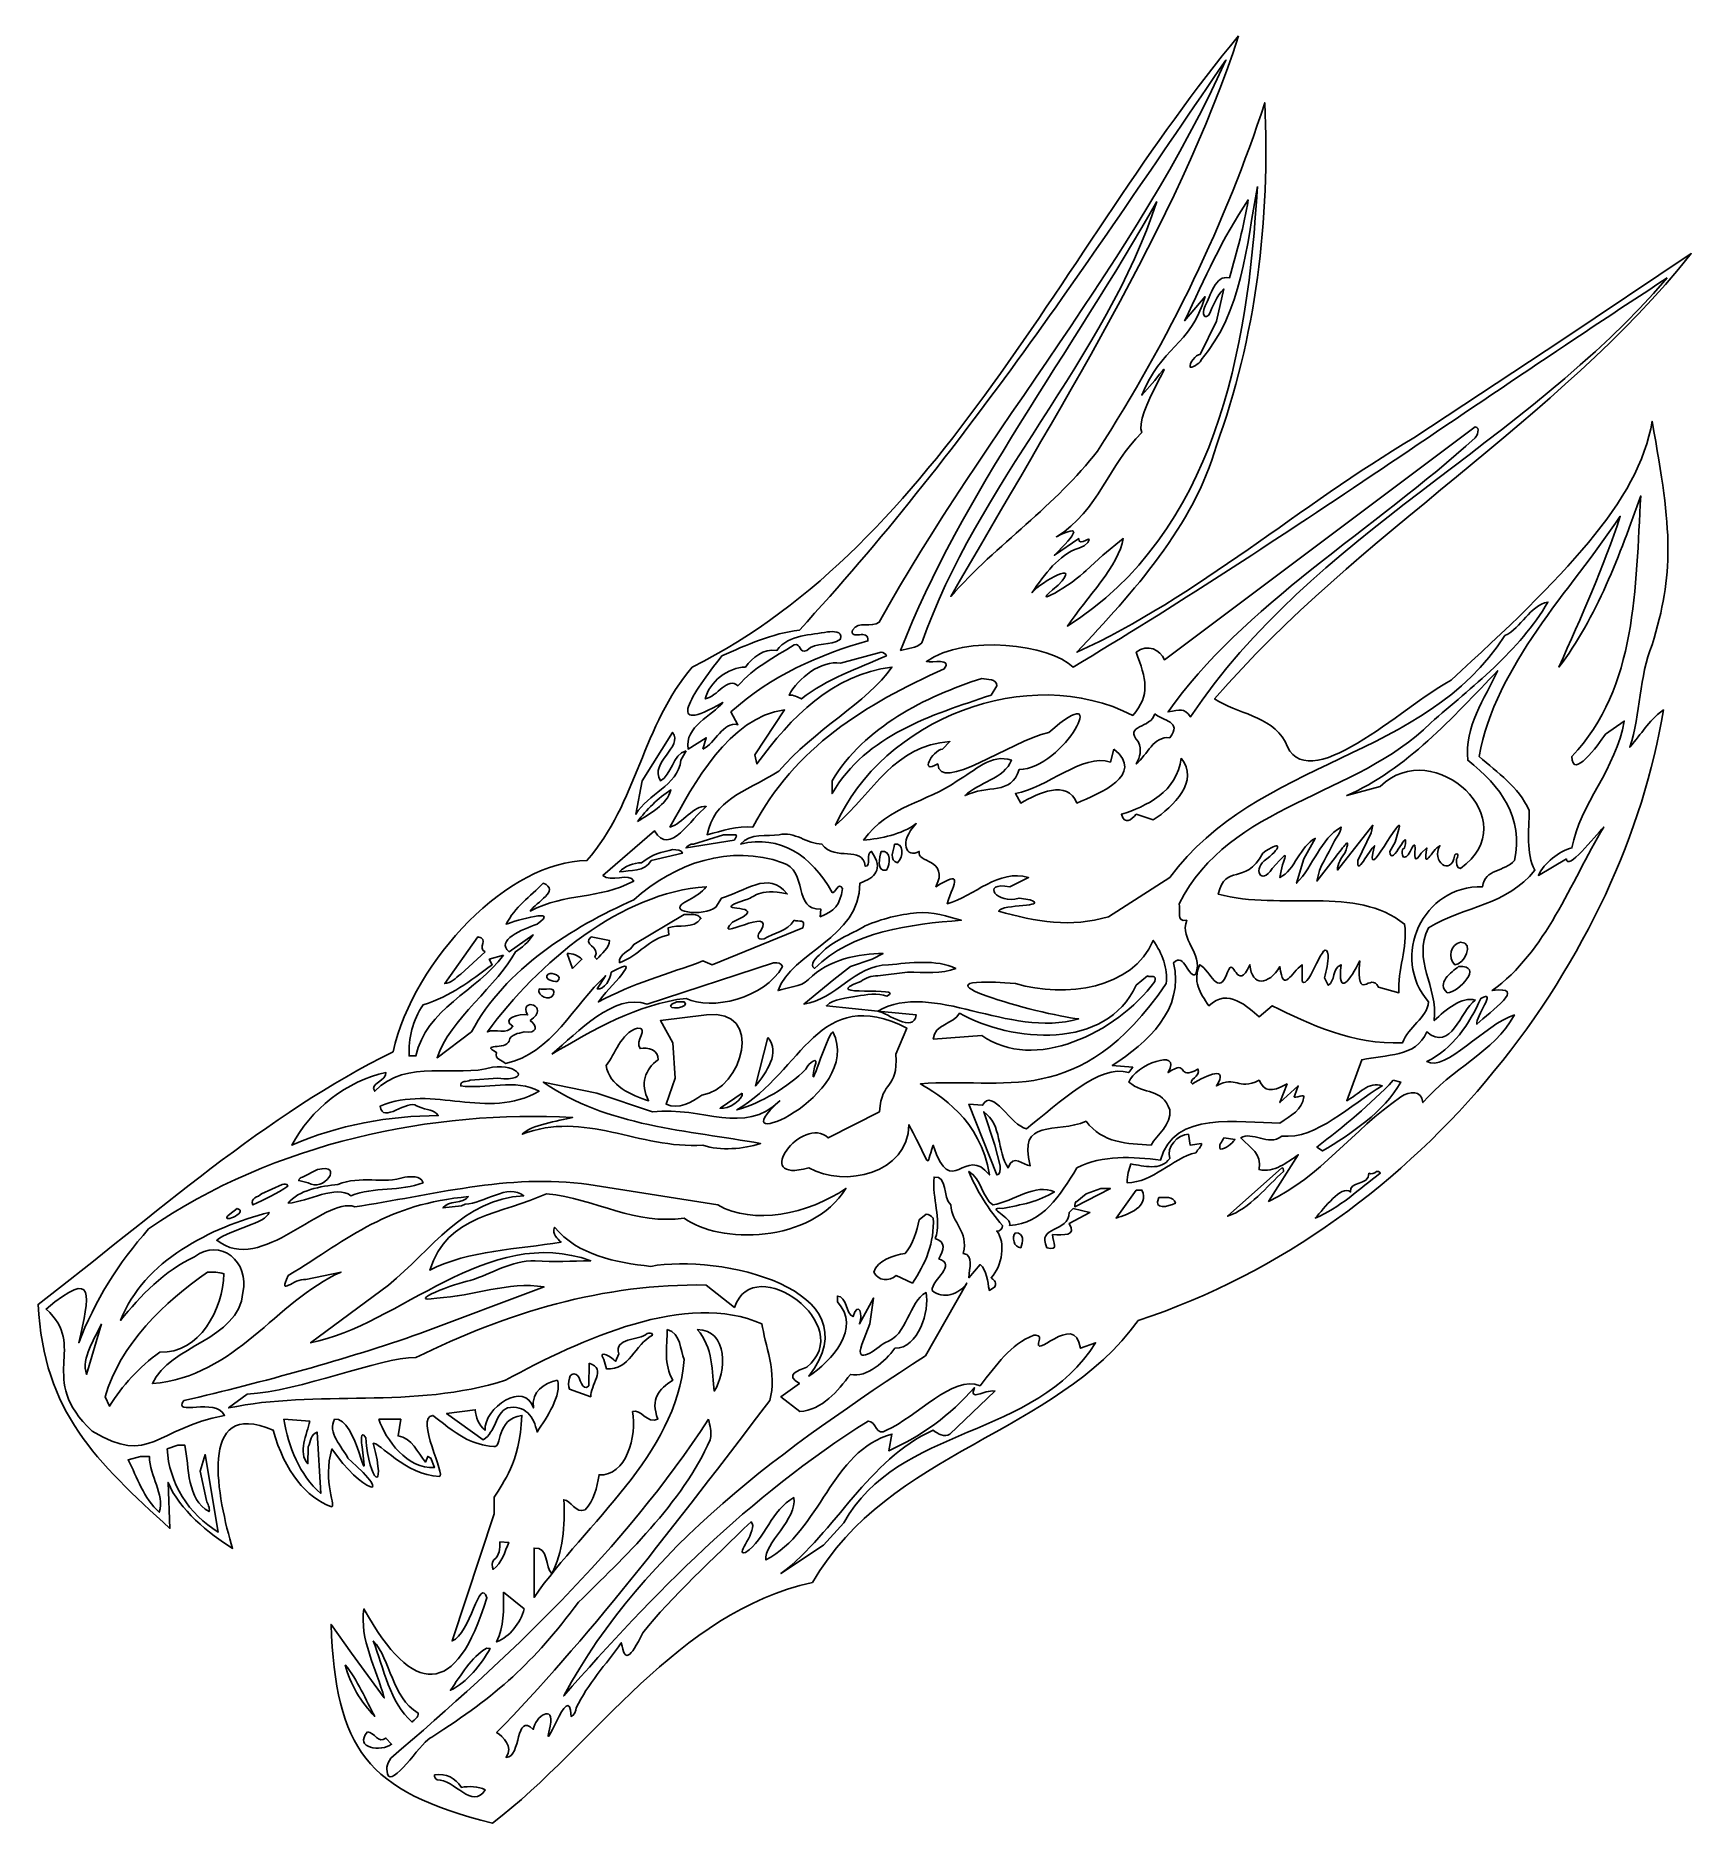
# Model space of a CAD drawing. Header units: centimetres. Extents: x -7.1 to 7.1, y -7.7 to 7.6.
import ezdxf

# ---------------------------------------------------------------- set-up
doc = ezdxf.new("R2010")
doc.units = ezdxf.units.CM
doc.header["$MEASUREMENT"] = 0
doc.layers.add('Ebene 1', color=7, linetype='Continuous')

msp = doc.modelspace()

# ---------------------------------------------------------------- linework, layer by layer
at = {"layer": 'Ebene 1'}
for points, knots in [([(3.20308, 7.64483), (2.67984, 6.03447), (1.62574, 4.39363), (0.73928, 2.84677), (0.73928, 2.84677), (1.13298, 3.29381), (1.64352, 3.62909), (1.99404, 4.09137), (1.99404, 4.09137), (2.6138, 5.04641), (3.09386, 6.04971), (3.4266, 7.07079), (3.4266, 7.07079), (3.47486, 6.08273), (3.34786, 5.04641), (3.01258, 4.13963), (3.01258, 4.13963), (2.82208, 3.45383), (2.2963, 2.87979), (1.81878, 2.36925), (1.81878, 2.36925), (2.8551, 2.84677), (3.7314, 3.62909), (4.70168, 4.20313), (4.70168, 4.20313), (4.70168, 4.20313), (5.97676, 5.04641), (5.97676, 5.04641), (5.97676, 5.04641), (5.97676, 5.04641), (7.07658, 5.78047), (7.07658, 5.78047), (7.07658, 5.78047), (5.9285, 4.34537), (4.22416, 3.39033), (2.99734, 1.97047), (2.99734, 1.97047), (3.18784, 1.84347), (3.47486, 1.82823), (3.60186, 1.60471), (3.60186, 1.60471), (3.77712, 1.09417), (4.60516, 1.90697), (5.02172, 2.13049), (5.02172, 2.13049), (5.97676, 3.00679), (6.62954, 3.65957), (6.7413, 4.34537), (6.7413, 4.34537), (6.91656, 3.39541), (6.92926, 3.04489), (6.7413, 2.43275), (6.7413, 2.43275), (6.62954, 2.16351), (6.64478, 1.84347), (6.5508, 1.55645), (6.5508, 1.55645), (6.66256, 1.68345), (6.69304, 1.76473), (6.83782, 1.87649), (6.83782, 1.87649), (6.50254, -0.20884), (4.81344, -2.53548), (2.34456, -3.34828), (2.34456, -3.34828), (1.62574, -4.33634), (0.22112, -4.4481), (-0.44435, -5.5911), (-0.44435, -5.5911), (-1.61275, -5.85018), (-2.28585, -6.96016), (-3.18247, -7.65104), (-3.18247, -7.65104), (-4.27213, -7.37672), (-4.52105, -7.01096), (-4.56423, -5.94924), (-4.56423, -5.94924), (-4.56423, -5.94924), (-4.38897, -6.19562), (-4.38897, -6.19562), (-4.38897, -6.19562), (-4.38897, -6.19562), (-4.10957, -6.57916), (-4.10957, -6.57916), (-4.10957, -6.57916), (-4.17307, -6.33278), (-4.32547, -6.0737), (-4.28229, -5.81716), (-4.28229, -5.81716), (-3.86573, -6.57408), (-3.49235, -6.5817), (-3.23073, -5.72318), (-3.23073, -5.72318), (-3.29423, -5.53014), (-3.37043, -6.03306), (-3.52791, -6.09148), (-3.52791, -6.09148), (-3.52791, -6.09148), (-3.16723, -5.00436), (-3.16723, -5.00436), (-3.16723, -5.00436), (-3.16723, -5.00436), (-3.16723, -4.86212), (-3.16723, -4.86212), (-3.16723, -4.86212), (-3.08849, -4.71734), (-2.95133, -4.59034), (-2.93101, -4.16108), (-2.93101, -4.16108), (-3.15707, -4.19156), (-3.09611, -4.44048), (-3.17231, -4.42778), (-3.17231, -4.42778), (-3.36535, -4.40238), (-3.42885, -4.36936), (-3.69301, -4.16108), (-3.69301, -4.16108), (-3.85049, -4.17632), (-3.57363, -4.68686), (-3.63713, -4.68432), (-3.63713, -4.68432), (-3.93177, -4.66908), (-4.15275, -4.38714), (-4.20355, -4.39984), (-4.20355, -4.39984), (-4.08417, -4.84688), (-4.23911, -4.73512), (-4.26705, -4.35158), (-4.26705, -4.35158), (-4.31785, -4.27284), (-4.30515, -4.39984), (-4.29753, -4.43032), (-4.29753, -4.43032), (-4.24165, -4.918), (-4.34325, -4.16108), (-4.53375, -4.1941), (-4.53375, -4.1941), (-4.59979, -4.30332), (-4.47025, -4.43032), (-4.41945, -4.52684), (-4.41945, -4.52684), (-3.98257, -4.91546), (-4.31277, -4.81386), (-4.55661, -4.4481), (-4.55661, -4.4481), (-4.64297, -4.72496), (-4.50835, -4.96372), (-4.56677, -4.94086), (-4.56677, -4.94086), (-4.76743, -4.8672), (-4.96301, -4.64368), (-5.05953, -4.28808), (-5.05953, -4.28808), (-5.72247, -4.00106), (-5.52943, -4.88498), (-5.40751, -5.299), (-5.40751, -5.299), (-5.60817, -5.17708), (-5.86725, -4.96372), (-5.95869, -4.73512), (-5.95869, -4.73512), (-5.95869, -4.73512), (-5.94345, -5.12882), (-5.94345, -5.12882), (-5.94345, -5.12882), (-6.56575, -4.55986), (-7.02549, -4.13568), (-7.07121, -3.21112), (-7.07121, -3.21112), (-6.09331, -2.46182), (-5.11033, -1.57536), (-4.03337, -1.04958), (-4.03337, -1.04958), (-3.85303, -0.25202), (-3.03769, 0.58617), (-2.37475, 0.58617), (-2.37475, 0.58617), (-1.94295, 1.07893), (-1.89977, 1.74949), (-1.47305, 2.24225), (-1.47305, 2.24225), (0.658, 3.30905), (1.69178, 5.82619), (3.20308, 7.64483)], [0, 0, 0, 0, 0.02173913, 0.02173913, 0.02173913, 0.02173913, 0.04347826, 0.04347826, 0.04347826, 0.04347826, 0.06521739, 0.06521739, 0.06521739, 0.06521739, 0.08695652, 0.08695652, 0.08695652, 0.08695652, 0.10869565, 0.10869565, 0.10869565, 0.10869565, 0.13043478, 0.13043478, 0.13043478, 0.13043478, 0.15217391, 0.15217391, 0.15217391, 0.15217391, 0.17391304, 0.17391304, 0.17391304, 0.17391304, 0.19565217, 0.19565217, 0.19565217, 0.19565217, 0.2173913, 0.2173913, 0.2173913, 0.2173913, 0.23913043, 0.23913043, 0.23913043, 0.23913043, 0.26086957, 0.26086957, 0.26086957, 0.26086957, 0.2826087, 0.2826087, 0.2826087, 0.2826087, 0.30434783, 0.30434783, 0.30434783, 0.30434783, 0.32608696, 0.32608696, 0.32608696, 0.32608696, 0.34782609, 0.34782609, 0.34782609, 0.34782609, 0.36956522, 0.36956522, 0.36956522, 0.36956522, 0.39130435, 0.39130435, 0.39130435, 0.39130435, 0.41304348, 0.41304348, 0.41304348, 0.41304348, 0.43478261, 0.43478261, 0.43478261, 0.43478261, 0.45652174, 0.45652174, 0.45652174, 0.45652174, 0.47826087, 0.47826087, 0.47826087, 0.47826087, 0.5, 0.5, 0.5, 0.5, 0.52173913, 0.52173913, 0.52173913, 0.52173913, 0.54347826, 0.54347826, 0.54347826, 0.54347826, 0.56521739, 0.56521739, 0.56521739, 0.56521739, 0.58695652, 0.58695652, 0.58695652, 0.58695652, 0.60869565, 0.60869565, 0.60869565, 0.60869565, 0.63043478, 0.63043478, 0.63043478, 0.63043478, 0.65217391, 0.65217391, 0.65217391, 0.65217391, 0.67391304, 0.67391304, 0.67391304, 0.67391304, 0.69565217, 0.69565217, 0.69565217, 0.69565217, 0.7173913, 0.7173913, 0.7173913, 0.7173913, 0.73913043, 0.73913043, 0.73913043, 0.73913043, 0.76086957, 0.76086957, 0.76086957, 0.76086957, 0.7826087, 0.7826087, 0.7826087, 0.7826087, 0.80434783, 0.80434783, 0.80434783, 0.80434783, 0.82608696, 0.82608696, 0.82608696, 0.82608696, 0.84782609, 0.84782609, 0.84782609, 0.84782609, 0.86956522, 0.86956522, 0.86956522, 0.86956522, 0.89130435, 0.89130435, 0.89130435, 0.89130435, 0.91304348, 0.91304348, 0.91304348, 0.91304348, 0.93478261, 0.93478261, 0.93478261, 0.93478261, 0.95652174, 0.95652174, 0.95652174, 0.95652174, 0.97826087, 0.97826087, 0.97826087, 0.97826087, 1, 1, 1, 1]), ([(-0.31481, 2.54451), (-0.27163, 2.54451), (-0.18273, 2.55975), (-0.20559, 2.48101), (-0.20559, 2.48101), (-0.28941, 2.41751), (-0.41387, 2.46577), (-0.49261, 2.38449), (-0.49261, 2.38449), (-0.56373, 2.35401), (-0.53833, 2.45053), (-0.60183, 2.43275), (-0.60183, 2.43275), (-0.76947, 2.32353), (-0.94473, 2.24225), (-1.08189, 2.08223), (-1.08189, 2.08223), (-1.17079, 2.16351), (-1.25969, 1.98825), (-1.36129, 1.97047), (-1.36129, 1.97047), (-1.33081, 2.11525), (-1.16317, 2.24225), (-1.01839, 2.24225), (-1.01839, 2.24225), (-0.95743, 2.32353), (-0.86345, 2.40227), (-0.74915, 2.38449), (-0.74915, 2.38449), (-0.64247, 2.52927), (-0.45451, 2.51149), (-0.31481, 2.54451)], [0, 0, 0, 0, 0.125, 0.125, 0.125, 0.125, 0.25, 0.25, 0.25, 0.25, 0.375, 0.375, 0.375, 0.375, 0.5, 0.5, 0.5, 0.5, 0.625, 0.625, 0.625, 0.625, 0.75, 0.75, 0.75, 0.75, 0.875, 0.875, 0.875, 0.875, 1, 1, 1, 1]), ([(1.00598, 2.14573), (1.0517, 2.13049), (1.13298, 2.14573), (1.13298, 2.08223), (1.13298, 2.08223), (1.13298, 2.08223), (1.08472, 2.00349), (1.08472, 2.00349), (1.08472, 2.00349), (0.5691, 1.82823), (0.023, 1.66821), (-0.27671, 1.16021), (-0.27671, 1.16021), (-0.27671, 1.16021), (-0.27671, 1.26943), (-0.27671, 1.26943), (-0.27671, 1.26943), (0.00014, 1.73171), (0.52084, 1.98825), (1.00598, 2.14573)], [0, 0, 0, 0, 0.2, 0.2, 0.2, 0.2, 0.4, 0.4, 0.4, 0.4, 0.6, 0.6, 0.6, 0.6, 0.8, 0.8, 0.8, 0.8, 1, 1, 1, 1]), ([(-1.20635, 0.80715), (-1.20635, 0.80715), (-1.09967, 0.80715), (-1.09967, 0.80715), (-1.09967, 0.80715), (-1.08697, 0.79191), (-1.10475, 0.77667), (-1.11491, 0.76143), (-1.11491, 0.76143), (-1.11491, 0.76143), (-1.52639, 0.69539), (-1.52639, 0.69539), (-1.52639, 0.69539), (-1.51623, 0.71317), (-1.48575, 0.72841), (-1.46289, 0.72841), (-1.46289, 0.72841), (-1.46289, 0.72841), (-1.20635, 0.80715), (-1.20635, 0.80715)], [0, 0, 0, 0, 0.2, 0.2, 0.2, 0.2, 0.4, 0.4, 0.4, 0.4, 0.6, 0.6, 0.6, 0.6, 0.8, 0.8, 0.8, 0.8, 1, 1, 1, 1]), ([(-1.63815, 0.68015), (-1.60767, 0.68015), (-1.56449, 0.68015), (-1.55687, 0.64967), (-1.55687, 0.64967), (-1.55687, 0.64967), (-1.82357, 0.58617), (-1.82357, 0.58617), (-1.82357, 0.58617), (-1.87691, 0.48965), (-2.00645, 0.50489), (-2.09535, 0.48965), (-2.09535, 0.48965), (-2.05471, 0.53791), (-1.97343, 0.56839), (-1.90739, 0.56839), (-1.90739, 0.56839), (-1.82865, 0.63443), (-1.72451, 0.66491), (-1.63815, 0.68015)], [0, 0, 0, 0, 0.2, 0.2, 0.2, 0.2, 0.4, 0.4, 0.4, 0.4, 0.6, 0.6, 0.6, 0.6, 0.8, 0.8, 0.8, 0.8, 1, 1, 1, 1]), ([(0.14492, 0.66491), (0.23128, 0.68015), (0.22366, 0.55315), (0.1881, 0.50489), (0.1881, 0.50489), (0.0992, 0.48965), (0.12968, 0.61665), (0.14492, 0.66491)], [0, 0, 0, 0, 0.5, 0.5, 0.5, 0.5, 1, 1, 1, 1]), ([(0.25668, 0.72841), (0.3405, 0.74365), (0.33542, 0.61665), (0.28462, 0.56839), (0.28462, 0.56839), (0.20334, 0.58617), (0.25414, 0.68015), (0.25668, 0.72841)], [0, 0, 0, 0, 0.5, 0.5, 0.5, 0.5, 1, 1, 1, 1]), ([(0.44718, 0.13913), (0.5818, 0.15437), (0.71642, 0.10611), (0.83072, 0.07563), (0.83072, 0.07563), (0.39892, 0.04261), (-0.10907, -0.01834), (-0.42657, -0.33584), (-0.42657, -0.33584), (-0.47737, -0.30536), (-0.40625, -0.23932), (-0.37323, -0.20884), (-0.37323, -0.20884), (-0.26909, -0.09708), (-0.12177, -0.04882), (0.00776, 0.02737), (0.00776, 0.02737), (0.15, 0.09087), (0.29732, 0.12389), (0.44718, 0.13913)], [0, 0, 0, 0, 0.2, 0.2, 0.2, 0.2, 0.4, 0.4, 0.4, 0.4, 0.6, 0.6, 0.6, 0.6, 0.8, 0.8, 0.8, 0.8, 1, 1, 1, 1]), ([(-1.54163, 0.12389), (-1.49337, 0.12389), (-1.42733, 0.13913), (-1.39939, 0.09087), (-1.39939, 0.09087), (-1.46035, -0.0031), (-1.59243, 0.04261), (-1.67879, 0.01213), (-1.67879, 0.01213), (-1.67879, 0.01213), (-1.67371, -0.04882), (-1.67371, -0.04882), (-1.67371, -0.04882), (-1.84643, -0.08184), (-1.92517, -0.22408), (-2.09535, -0.28758), (-2.09535, -0.28758), (-2.10805, -0.20884), (-1.99883, -0.1936), (-1.97343, -0.1301), (-1.97343, -0.1301), (-1.97343, -0.1301), (-1.54163, 0.12389), (-1.54163, 0.12389)], [0, 0, 0, 0, 0.16666667, 0.16666667, 0.16666667, 0.16666667, 0.33333333, 0.33333333, 0.33333333, 0.33333333, 0.5, 0.5, 0.5, 0.5, 0.66666667, 0.66666667, 0.66666667, 0.66666667, 0.83333333, 0.83333333, 0.83333333, 0.83333333, 1, 1, 1, 1]), ([(-2.33919, -0.0666), (-2.33919, -0.0666), (-2.18171, -0.09708), (-2.18171, -0.09708), (-2.18171, -0.09708), (-2.18171, -0.16058), (-2.24775, -0.20884), (-2.29093, -0.2571), (-2.29093, -0.2571), (-2.29093, -0.2571), (-2.30617, -0.23932), (-2.30617, -0.23932), (-2.30617, -0.23932), (-2.25537, -0.14534), (-2.42047, -0.1301), (-2.33919, -0.0666)], [0, 0, 0, 0, 0.25, 0.25, 0.25, 0.25, 0.5, 0.5, 0.5, 0.5, 0.75, 0.75, 0.75, 0.75, 1, 1, 1, 1]), ([(5.10046, -0.11232), (5.22746, -0.11232), (5.13348, -0.30536), (5.0522, -0.30536), (5.0522, -0.30536), (4.9887, -0.23932), (5.02172, -0.1301), (5.10046, -0.11232)], [0, 0, 0, 0, 0.5, 0.5, 0.5, 0.5, 1, 1, 1, 1]), ([(-2.54493, -0.20884), (-2.49667, -0.20884), (-2.44841, -0.22408), (-2.41793, -0.2571), (-2.41793, -0.2571), (-2.41793, -0.2571), (-2.49667, -0.33584), (-2.49667, -0.33584), (-2.49667, -0.33584), (-2.49667, -0.33584), (-2.54493, -0.20884), (-2.54493, -0.20884)], [0, 0, 0, 0, 0.33333333, 0.33333333, 0.33333333, 0.33333333, 0.66666667, 0.66666667, 0.66666667, 0.66666667, 1, 1, 1, 1]), ([(5.08522, -0.3206), (5.30874, -0.30536), (5.08522, -0.54412), (4.9887, -0.54412), (4.9887, -0.54412), (4.89218, -0.46538), (5.02172, -0.36886), (5.08522, -0.3206)], [0, 0, 0, 0, 0.5, 0.5, 0.5, 0.5, 1, 1, 1, 1]), ([(-2.70495, -0.3841), (-2.66939, -0.36886), (-2.57541, -0.39934), (-2.62875, -0.4476), (-2.62875, -0.4476), (-2.66431, -0.4476), (-2.75067, -0.43236), (-2.70495, -0.3841)], [0, 0, 0, 0, 0.5, 0.5, 0.5, 0.5, 1, 1, 1, 1]), ([(-2.78369, -0.5111), (-2.74559, -0.52634), (-2.63637, -0.48062), (-2.66177, -0.55936), (-2.66177, -0.55936), (-2.69225, -0.62286), (-2.80147, -0.5746), (-2.78369, -0.5111)], [0, 0, 0, 0, 0.5, 0.5, 0.5, 0.5, 1, 1, 1, 1]), ([(4.52642, -1.29342), (4.52642, -1.29342), (4.58992, -1.30866), (4.58992, -1.30866), (4.58992, -1.30866), (4.44768, -1.56266), (4.16066, -1.7557), (3.9219, -1.89794), (3.9219, -1.89794), (3.9219, -1.89794), (3.87364, -1.86492), (3.87364, -1.86492), (3.87364, -1.86492), (4.09716, -1.68966), (4.33592, -1.49916), (4.52642, -1.29342)], [0, 0, 0, 0, 0.25, 0.25, 0.25, 0.25, 0.5, 0.5, 0.5, 0.5, 0.75, 0.75, 0.75, 0.75, 1, 1, 1, 1]), ([(-3.93177, -2.12146), (-3.87843, -2.12146), (-3.80223, -2.10368), (-3.77683, -2.16972), (-3.77683, -2.16972), (-3.96733, -2.24846), (-4.19847, -2.2002), (-4.39405, -2.28148), (-4.39405, -2.28148), (-4.51851, -2.18496), (-4.75981, -2.32974), (-4.92999, -2.34498), (-4.92999, -2.34498), (-4.84617, -2.23322), (-4.64805, -2.2002), (-4.50581, -2.18496), (-4.50581, -2.18496), (-4.31277, -2.10368), (-4.11719, -2.18496), (-3.93177, -2.12146)], [0, 0, 0, 0, 0.2, 0.2, 0.2, 0.2, 0.4, 0.4, 0.4, 0.4, 0.6, 0.6, 0.6, 0.6, 0.8, 0.8, 0.8, 0.8, 1, 1, 1, 1]), ([(-4.68107, -2.05796), (-4.44231, -1.99446), (-4.63281, -2.2637), (-4.75981, -2.16972), (-4.75981, -2.16972), (-4.75981, -2.16972), (-4.84109, -2.15194), (-4.84109, -2.15194), (-4.84109, -2.15194), (-4.83601, -2.1367), (-4.82331, -2.12146), (-4.80807, -2.12146), (-4.80807, -2.12146), (-4.80807, -2.12146), (-4.68107, -2.05796), (-4.68107, -2.05796)], [0, 0, 0, 0, 0.25, 0.25, 0.25, 0.25, 0.5, 0.5, 0.5, 0.5, 0.75, 0.75, 0.75, 0.75, 1, 1, 1, 1]), ([(-4.98333, -2.18496), (-4.96809, -2.18496), (-4.93761, -2.16972), (-4.93507, -2.2002), (-4.93507, -2.2002), (-5.02143, -2.2637), (-5.13573, -2.31196), (-5.23479, -2.36022), (-5.23479, -2.36022), (-5.25765, -2.29672), (-5.18653, -2.29672), (-5.15859, -2.2637), (-5.15859, -2.2637), (-5.15859, -2.2637), (-4.98333, -2.18496), (-4.98333, -2.18496)], [0, 0, 0, 0, 0.25, 0.25, 0.25, 0.25, 0.5, 0.5, 0.5, 0.5, 0.75, 0.75, 0.75, 0.75, 1, 1, 1, 1]), ([(-5.36687, -2.3907), (-5.25511, -2.42372), (-5.54213, -2.53548), (-5.43037, -2.43896), (-5.43037, -2.43896), (-5.43037, -2.43896), (-5.36687, -2.3907), (-5.36687, -2.3907)], [0, 0, 0, 0, 0.5, 0.5, 0.5, 0.5, 1, 1, 1, 1]), ([(0.52846, -2.43896), (0.5564, -2.43896), (0.5691, -2.45674), (0.58942, -2.47198), (0.58942, -2.47198), (0.60212, -2.67772), (0.52084, -2.87076), (0.41162, -3.02824), (0.41162, -3.02824), (0.41162, -3.02824), (0.27192, -2.96474), (0.27192, -2.96474), (0.27192, -2.96474), (0.21604, -3.013), (0.11444, -3.013), (0.08142, -2.93426), (0.08142, -2.93426), (0.10682, -2.83774), (0.24906, -2.79202), (0.34812, -2.77424), (0.34812, -2.77424), (0.41924, -2.6955), (0.44718, -2.58374), (0.47004, -2.48722), (0.47004, -2.48722), (0.47004, -2.48722), (0.52846, -2.43896), (0.52846, -2.43896)], [0, 0, 0, 0, 0.14285714, 0.14285714, 0.14285714, 0.14285714, 0.28571429, 0.28571429, 0.28571429, 0.28571429, 0.42857143, 0.42857143, 0.42857143, 0.42857143, 0.57142857, 0.57142857, 0.57142857, 0.57142857, 0.71428571, 0.71428571, 0.71428571, 0.71428571, 0.85714286, 0.85714286, 0.85714286, 0.85714286, 1, 1, 1, 1]), ([(-5.62087, -2.93426), (-5.57007, -2.93426), (-5.52689, -2.93426), (-5.48117, -2.9495), (-5.48117, -2.9495), (-5.48879, -3.25176), (-5.68945, -3.6353), (-6.02981, -3.62006), (-6.02981, -3.62006), (-6.21015, -3.74706), (-6.34985, -3.90708), (-6.46161, -4.08234), (-6.46161, -4.08234), (-6.46161, -4.08234), (-6.49717, -4.00106), (-6.49717, -4.00106), (-6.49717, -4.00106), (-6.37271, -3.55402), (-5.98663, -3.18826), (-5.62087, -2.93426)], [0, 0, 0, 0, 0.2, 0.2, 0.2, 0.2, 0.4, 0.4, 0.4, 0.4, 0.6, 0.6, 0.6, 0.6, 0.8, 0.8, 0.8, 0.8, 1, 1, 1, 1]), ([(-6.53019, -3.37876), (-6.53019, -3.37876), (-6.65719, -3.81056), (-6.65719, -3.81056), (-6.65719, -3.81056), (-6.70291, -3.66578), (-6.58607, -3.5083), (-6.53019, -3.37876)], [0, 0, 0, 0, 0.5, 0.5, 0.5, 0.5, 1, 1, 1, 1])]:
    msp.add_open_spline(points, degree=3, knots=knots, dxfattribs=at)
at = {"layer": 'Ebene 1', "color": 7}
for points, knots in [([(-1.38161, 1.54121), (-1.38161, 1.54121), (-1.35367, 1.63773), (-1.35367, 1.63773), (-1.35367, 1.63773), (-1.35367, 1.63773), (-1.50861, 1.54121), (-1.50861, 1.54121), (-1.50861, 1.54121), (-1.54163, 1.73171), (-1.30033, 1.82823), (-1.21143, 1.93999), (-1.21143, 1.93999), (-1.72959, 1.63773), (-1.47305, 2.01873), (-1.21905, 2.33877), (-1.21905, 2.33877), (-1.00823, 2.43275), (-0.78979, 2.52927), (-0.55611, 2.55975), (-0.55611, 2.55975), (0.84596, 4.07613), (1.94578, 5.76523), (3.09386, 7.43655), (3.09386, 7.43655), (2.32678, 5.73221), (1.03646, 4.26663), (0.12714, 2.62579), (0.12714, 2.62579), (0.05856, 2.57753), (-0.05065, 2.64103), (-0.10145, 2.55975), (-0.10145, 2.55975), (-0.12939, 2.46577), (0.04078, 2.57753), (0.03062, 2.46577), (0.03062, 2.46577), (-0.38085, 2.35401), (-0.80503, 2.16351), (-1.14285, 1.85871), (-1.14285, 1.85871), (-1.14285, 1.85871), (-1.08189, 1.74949), (-1.08189, 1.74949), (-1.08189, 1.74949), (-1.21143, 1.77997), (-1.27239, 1.58947), (-1.38161, 1.54121)], [0, 0, 0, 0, 0.08333333, 0.08333333, 0.08333333, 0.08333333, 0.16666667, 0.16666667, 0.16666667, 0.16666667, 0.25, 0.25, 0.25, 0.25, 0.33333333, 0.33333333, 0.33333333, 0.33333333, 0.41666667, 0.41666667, 0.41666667, 0.41666667, 0.5, 0.5, 0.5, 0.5, 0.58333333, 0.58333333, 0.58333333, 0.58333333, 0.66666667, 0.66666667, 0.66666667, 0.66666667, 0.75, 0.75, 0.75, 0.75, 0.83333333, 0.83333333, 0.83333333, 0.83333333, 0.91666667, 0.91666667, 0.91666667, 0.91666667, 1, 1, 1, 1]), ([(3.3631, 6.35451), (3.28436, 4.94989), (2.99734, 3.39033), (1.7375, 2.59277), (1.7375, 2.59277), (1.89752, 2.83153), (2.18454, 3.11855), (2.21502, 3.34207), (2.21502, 3.34207), (2.21502, 3.34207), (2.03976, 3.19983), (2.03976, 3.19983), (2.03976, 3.19983), (2.03976, 3.19983), (1.89752, 3.07029), (1.89752, 3.07029), (1.89752, 3.07029), (1.801, 2.95853), (1.3565, 2.70453), (1.65876, 2.94329), (1.65876, 2.94329), (1.86704, 3.16681), (1.51398, 2.97631), (1.43524, 2.87979), (1.43524, 2.87979), (1.547, 3.03981), (1.65876, 3.19983), (1.83402, 3.26079), (1.83402, 3.26079), (1.83402, 3.26079), (1.88228, 3.27857), (1.88228, 3.27857), (1.88228, 3.27857), (1.88228, 3.27857), (1.91276, 3.30905), (1.91276, 3.30905), (1.91276, 3.30905), (1.96102, 3.39033), (1.83402, 3.26079), (1.83402, 3.34207), (1.83402, 3.34207), (1.83402, 3.34207), (1.62574, 3.19983), (1.62574, 3.19983), (1.62574, 3.19983), (1.81878, 3.39033), (1.86704, 3.46907), (1.64352, 3.35731), (1.64352, 3.35731), (2.00928, 3.58083), (2.08802, 3.97961), (2.37504, 4.24885), (2.37504, 4.24885), (2.2963, 4.39363), (2.7408, 5.03117), (2.4868, 4.69589), (2.4868, 4.69589), (2.4868, 4.69589), (2.37504, 4.56889), (2.37504, 4.56889), (2.37504, 4.56889), (2.53506, 4.98291), (2.78906, 4.98291), (2.91606, 5.41217), (2.91606, 5.41217), (2.91606, 5.41217), (2.7408, 5.20643), (2.7408, 5.20643), (2.7408, 5.20643), (2.91606, 5.57219), (3.06084, 5.90747), (3.28436, 6.24021), (3.28436, 6.24021), (3.25134, 6.01923), (3.18784, 5.79571), (3.12434, 5.57219), (3.12434, 5.57219), (2.99734, 5.60521), (2.96432, 5.41217), (2.91606, 5.33343), (2.91606, 5.33343), (2.90082, 5.30295), (2.88558, 5.20643), (2.94908, 5.25469), (2.94908, 5.25469), (2.9821, 5.33343), (3.01258, 5.41217), (3.07608, 5.47821), (3.07608, 5.47821), (3.07608, 5.47821), (3.01258, 5.20135), (3.01258, 5.20135), (3.01258, 5.20135), (3.01258, 5.20135), (2.87288, 4.91687), (2.87288, 4.91687), (2.87288, 4.91687), (2.83986, 4.91687), (2.77382, 4.84067), (2.78906, 4.80765), (2.78906, 4.80765), (2.82208, 4.80765), (2.88304, 4.85591), (2.88304, 4.87115), (2.88304, 4.87115), (3.23356, 5.28517), (3.26912, 5.84397), (3.3631, 6.35451)], [0, 0, 0, 0, 0.03703704, 0.03703704, 0.03703704, 0.03703704, 0.07407407, 0.07407407, 0.07407407, 0.07407407, 0.11111111, 0.11111111, 0.11111111, 0.11111111, 0.14814815, 0.14814815, 0.14814815, 0.14814815, 0.18518519, 0.18518519, 0.18518519, 0.18518519, 0.22222222, 0.22222222, 0.22222222, 0.22222222, 0.25925926, 0.25925926, 0.25925926, 0.25925926, 0.2962963, 0.2962963, 0.2962963, 0.2962963, 0.33333333, 0.33333333, 0.33333333, 0.33333333, 0.37037037, 0.37037037, 0.37037037, 0.37037037, 0.40740741, 0.40740741, 0.40740741, 0.40740741, 0.44444444, 0.44444444, 0.44444444, 0.44444444, 0.48148148, 0.48148148, 0.48148148, 0.48148148, 0.51851852, 0.51851852, 0.51851852, 0.51851852, 0.55555556, 0.55555556, 0.55555556, 0.55555556, 0.59259259, 0.59259259, 0.59259259, 0.59259259, 0.62962963, 0.62962963, 0.62962963, 0.62962963, 0.66666667, 0.66666667, 0.66666667, 0.66666667, 0.7037037, 0.7037037, 0.7037037, 0.7037037, 0.74074074, 0.74074074, 0.74074074, 0.74074074, 0.77777778, 0.77777778, 0.77777778, 0.77777778, 0.81481481, 0.81481481, 0.81481481, 0.81481481, 0.85185185, 0.85185185, 0.85185185, 0.85185185, 0.88888889, 0.88888889, 0.88888889, 0.88888889, 0.92592593, 0.92592593, 0.92592593, 0.92592593, 0.96296296, 0.96296296, 0.96296296, 0.96296296, 1, 1, 1, 1]), ([(2.50204, 6.22751), (2.07278, 4.88639), (0.95772, 3.80435), (0.4929, 2.45053), (0.4929, 2.45053), (0.44464, 2.40227), (0.36844, 2.40227), (0.31002, 2.38449), (0.31002, 2.38449), (0.83072, 3.72307), (1.78576, 4.94989), (2.50204, 6.22751)], [0, 0, 0, 0, 0.33333333, 0.33333333, 0.33333333, 0.33333333, 0.66666667, 0.66666667, 0.66666667, 0.66666667, 1, 1, 1, 1]), ([(6.87084, 5.57219), (5.64148, 4.13963), (3.82792, 3.37763), (2.7916, 1.81553), (2.7916, 1.81553), (2.7281, 1.89681), (2.71032, 1.87649), (2.59856, 1.85871), (2.59856, 1.85871), (3.22086, 2.75279), (4.38418, 3.43859), (5.22746, 4.20313), (5.22746, 4.20313), (5.2427, 4.21837), (5.27572, 4.29711), (5.22746, 4.29711), (5.22746, 4.29711), (5.22746, 4.29711), (2.56808, 2.30575), (2.56808, 2.30575), (2.56808, 2.30575), (2.53506, 2.38449), (2.4233, 2.45053), (2.32678, 2.36925), (2.32678, 2.36925), (2.40806, 2.14573), (2.45378, 2.00349), (2.2963, 1.82823), (2.2963, 1.82823), (1.40476, 2.29051), (0.15, 1.79521), (-0.24623, 0.88843), (-0.24623, 0.88843), (0.07888, 1.17545), (0.25668, 1.57423), (0.73166, 1.60471), (0.73166, 1.60471), (0.73166, 1.60471), (0.66816, 1.54121), (0.66816, 1.54121), (0.66816, 1.54121), (0.57672, 1.52597), (0.4675, 1.31769), (0.62752, 1.41421), (0.62752, 1.41421), (0.64276, 1.16021), (1.24474, 1.60471), (1.58002, 1.68345), (1.58002, 1.68345), (2.13628, 2.17875), (1.70702, 1.36595), (1.32348, 1.36595), (1.32348, 1.36595), (1.25998, 1.14243), (1.0517, 1.23895), (0.8612, 1.14243), (0.8612, 1.14243), (0.97296, 1.25419), (1.19648, 1.28721), (1.25998, 1.44469), (1.25998, 1.44469), (1.08472, 1.50819), (0.94248, 1.35071), (0.79516, 1.26943), (0.79516, 1.26943), (0.531, 1.07893), (0.21096, 1.06369), (-0.00747, 0.76143), (-0.00747, 0.76143), (0.14492, 0.77667), (0.3151, 0.80715), (0.44464, 0.90367), (0.44464, 0.90367), (0.28716, 0.74365), (0.36082, 0.60141), (0.47004, 0.66491), (0.47004, 0.66491), (0.43702, 0.56839), (0.73166, 0.60141), (0.61228, 0.36265), (0.61228, 0.36265), (0.84596, 0.50489), (0.7723, 0.41091), (0.7088, 0.21787), (0.7088, 0.21787), (0.94248, 0.28137), (1.14822, 0.52013), (1.40476, 0.44139), (1.40476, 0.44139), (1.40476, 0.44139), (1.24474, 0.36265), (1.24474, 0.36265), (1.24474, 0.36265), (0.99074, 0.41091), (1.13298, 0.20263), (1.32348, 0.26613), (1.32348, 0.26613), (1.32348, 0.26613), (1.42, 0.25089), (1.42, 0.25089), (1.42, 0.25089), (1.58002, 0.18739), (1.18124, 0.21787), (1.14822, 0.15437), (1.14822, 0.15437), (1.46826, 0.06039), (1.77052, 0.01213), (2.08802, 0.10611), (2.08802, 0.10611), (2.08802, 0.10611), (2.6138, 0.44139), (2.6138, 0.44139), (2.6138, 0.44139), (3.3631, 1.46247), (4.7982, 1.44469), (5.48146, 2.51149), (5.48146, 2.51149), (5.62624, 2.57753), (5.68974, 2.76803), (5.84976, 2.79851), (5.84976, 2.79851), (5.611, 2.38449), (5.19444, 2.06699), (4.84646, 1.76473), (4.84646, 1.76473), (4.20892, 1.12719), (3.12434, 1.07893), (2.69508, 0.21787), (2.69508, 0.21787), (2.71032, 0.15437), (2.66206, 0.06039), (2.75858, 0.07563), (2.75858, 0.07563), (2.69508, -0.09708), (2.90082, -0.1936), (2.83732, -0.3841), (2.83732, -0.3841), (2.77382, -0.43236), (2.7408, -0.1936), (2.64682, -0.28758), (2.64682, -0.28758), (2.7408, -0.68636), (2.4233, -0.97338), (2.12104, -1.16642), (2.12104, -1.16642), (2.12104, -1.16642), (2.2963, -1.18166), (2.2963, -1.18166), (2.2963, -1.18166), (2.2963, -1.18166), (2.26328, -1.22738), (2.26328, -1.22738), (2.26328, -1.22738), (2.00928, -1.14864), (1.674, -1.48392), (1.38698, -1.70744), (1.38698, -1.70744), (1.25998, -1.68966), (1.0898, -1.34676), (1.01106, -1.50678), (1.01106, -1.50678), (1.01106, -1.50678), (0.89422, -1.49916), (0.89422, -1.49916), (0.89422, -1.49916), (0.89422, -1.49916), (1.13298, -2.10368), (1.13298, -2.10368), (1.13298, -2.10368), (1.16346, -2.10368), (1.16346, -2.05796), (1.16346, -2.02494), (1.16346, -2.02494), (1.16346, -2.02494), (1.11774, -1.84968), (1.11774, -1.84968), (1.11774, -1.84968), (1.11774, -1.84968), (1.02122, -1.56266), (1.02122, -1.56266), (1.02122, -1.56266), (1.18124, -1.67442), (1.13298, -1.89794), (1.2295, -2.04272), (1.2295, -2.04272), (1.27776, -1.91318), (1.3565, -2.02494), (1.42, -2.02494), (1.42, -2.02494), (1.30824, -1.61092), (1.64352, -1.7557), (1.89752, -1.64394), (1.89752, -1.64394), (2.03976, -1.83444), (2.24804, -1.83444), (2.45378, -1.84968), (2.45378, -1.84968), (2.50204, -1.7557), (2.63158, -1.67442), (2.6138, -1.54742), (2.6138, -1.54742), (2.5503, -1.35692), (2.39282, -1.42042), (2.26328, -1.30866), (2.26328, -1.30866), (2.31154, -1.16642), (2.72556, -1.0064), (2.59856, -1.22738), (2.59856, -1.22738), (2.78906, -1.10038), (2.66206, -1.30866), (2.8551, -1.1969), (2.8551, -1.1969), (2.88558, -1.2604), (2.75858, -1.29342), (2.80684, -1.3239), (2.80684, -1.3239), (2.93384, -1.24516), (3.12434, -1.16642), (3.01258, -1.34168), (3.01258, -1.34168), (3.18784, -1.24516), (3.18784, -1.3874), (3.37834, -1.29342), (3.37834, -1.29342), (3.4266, -1.3874), (3.47486, -1.40264), (3.6171, -1.3239), (3.6171, -1.3239), (3.6171, -1.3239), (3.55614, -1.48392), (3.55614, -1.48392), (3.55614, -1.48392), (3.55614, -1.48392), (3.71362, -1.34168), (3.71362, -1.34168), (3.71362, -1.34168), (3.71362, -1.34168), (3.68314, -1.42042), (3.68314, -1.42042), (3.68314, -1.42042), (3.65012, -1.46868), (3.76188, -1.40264), (3.76188, -1.43566), (3.76188, -1.43566), (3.74664, -1.54742), (3.65012, -1.59568), (3.55614, -1.65918), (3.55614, -1.65918), (3.20308, -1.65918), (2.64682, -1.54742), (2.53506, -1.97668), (2.53506, -1.97668), (2.2963, -1.9462), (2.03976, -1.93096), (1.81878, -2.04272), (1.81878, -2.04272), (1.674, -2.28148), (1.52922, -2.5177), (1.2422, -2.53548), (1.2422, -2.53548), (1.27522, -2.47198), (1.02122, -2.37546), (1.18124, -2.3907), (1.18124, -2.3907), (1.33872, -2.36022), (1.49874, -2.32974), (1.62574, -2.24846), (1.62574, -2.24846), (1.46826, -2.16972), (1.27776, -2.32974), (1.09996, -2.36022), (1.09996, -2.36022), (1.00598, -2.29672), (1.00598, -2.1367), (0.89422, -2.0732), (0.89422, -2.0732), (0.95772, -2.23322), (1.06948, -2.40848), (1.18124, -2.53548), (1.18124, -2.53548), (1.18124, -2.56596), (1.16346, -2.58374), (1.13298, -2.58374), (1.13298, -2.58374), (1.21172, -2.67772), (1.18124, -2.886), (1.08472, -2.98252), (1.08472, -2.98252), (1.09996, -2.99776), (1.13298, -3.013), (1.11774, -3.06126), (1.11774, -3.06126), (1.11774, -3.06126), (1.06948, -3.09174), (1.06948, -3.09174), (1.06948, -3.09174), (1.0517, -3.013), (1.0517, -2.91902), (0.99074, -2.87076), (0.99074, -2.87076), (0.99074, -2.87076), (0.89422, -2.98252), (0.89422, -2.98252), (0.89422, -2.98252), (0.89422, -2.90124), (0.94248, -2.79202), (0.84596, -2.77424), (0.84596, -2.77424), (0.89422, -2.58374), (0.74944, -2.5177), (0.73928, -2.36022), (0.73928, -2.36022), (0.6707, -2.29672), (0.71134, -2.10368), (0.59704, -2.12146), (0.59704, -2.12146), (0.57672, -2.31196), (0.66308, -2.47198), (0.6072, -2.64724), (0.6072, -2.64724), (0.70118, -2.67772), (0.67832, -2.74376), (0.63768, -2.8225), (0.63768, -2.8225), (0.7977, -2.87076), (0.57672, -2.99776), (0.57926, -3.09174), (0.57926, -3.09174), (0.6707, -3.17302), (0.81548, -3.12476), (0.87644, -3.02824), (0.87644, -3.02824), (0.87644, -3.02824), (0.52338, -3.65054), (0.52338, -3.65054), (0.52338, -3.65054), (-0.67041, -4.43032), (-1.87437, -5.26852), (-2.57287, -6.56138), (-2.57287, -6.56138), (-1.79563, -5.67746), (-1.00315, -4.86212), (0.03316, -4.20934), (0.03316, -4.20934), (0.10174, -4.20934), (0.10174, -4.35158), (0.1881, -4.28808), (0.1881, -4.28808), (0.44972, -4.17632), (0.75452, -3.81056), (0.99074, -3.90708), (0.99074, -3.90708), (1.13298, -3.72928), (1.24474, -3.55402), (1.45048, -3.47528), (1.45048, -3.47528), (1.46826, -3.47528), (1.51398, -3.47528), (1.49874, -3.5083), (1.49874, -3.5083), (1.42, -3.72928), (1.801, -3.25176), (1.84926, -3.58704), (1.84926, -3.58704), (1.84926, -3.58704), (1.9788, -3.53878), (1.9788, -3.53878), (1.9788, -3.53878), (1.46826, -4.36936), (0.28716, -4.23982), (-0.17511, -5.08056), (-0.17511, -5.08056), (-0.17511, -5.08056), (-0.35037, -5.27106), (-0.35037, -5.27106), (-0.35037, -5.27106), (-0.35037, -5.27106), (-0.71359, -5.5149), (-0.71359, -5.5149), (-0.71359, -5.5149), (-0.24115, -5.15422), (0.02808, -4.54208), (0.58942, -4.28808), (0.58942, -4.28808), (0.6326, -4.3211), (0.6834, -4.35158), (0.73166, -4.3211), (0.73166, -4.3211), (0.73166, -4.3211), (1.11774, -3.9528), (1.11774, -3.9528), (1.11774, -3.9528), (1.02122, -3.93756), (0.89422, -4.04932), (0.94248, -3.92232), (0.94248, -3.92232), (0.73166, -4.16108), (0.4929, -4.33634), (0.20842, -4.46334), (0.20842, -4.46334), (0.20842, -4.46334), (0.23636, -4.3211), (0.23636, -4.3211), (0.23636, -4.3211), (-0.28687, -4.46334), (-0.37069, -5.15168), (-0.84313, -5.39806), (-0.84313, -5.39806), (-0.86599, -5.2609), (-0.56881, -5.04754), (-0.60437, -4.86466), (-0.60437, -4.86466), (-0.79741, -4.97134), (-0.84313, -5.21518), (-1.01839, -5.33456), (-1.01839, -5.33456), (-1.11999, -5.3625), (-0.89901, -5.14406), (-0.97013, -5.0704), (-0.97013, -5.0704), (-1.29017, -5.3879), (-1.65085, -5.71302), (-1.89469, -6.02036), (-1.89469, -6.02036), (-2.00899, -6.24642), (-2.04963, -6.27436), (-2.08011, -6.10672), (-2.08011, -6.10672), (-2.21219, -6.29214), (-2.36713, -6.45978), (-2.46619, -6.66298), (-2.46619, -6.66298), (-2.46873, -6.68838), (-2.48143, -6.73156), (-2.50937, -6.73664), (-2.50937, -6.73664), (-2.51953, -6.38866), (-2.76845, -7.15574), (-2.68971, -6.82046), (-2.68971, -6.82046), (-2.64907, -6.62488), (-2.81671, -6.73664), (-2.83449, -6.8484), (-2.83449, -6.8484), (-2.98943, -6.69854), (-2.93355, -7.08462), (-3.06563, -7.08716), (-3.06563, -7.08716), (-3.00213, -6.99318), (-3.09103, -6.9119), (-3.14691, -6.8738), (-3.14691, -6.8738), (-2.40269, -6.11942), (-1.60767, -5.08564), (-0.81011, -4.03408), (-0.81011, -4.03408), (-0.74153, -3.81056), (-0.85583, -3.53878), (-0.87615, -3.37876), (-0.87615, -3.37876), (-1.52131, -3.09174), (-2.42047, -3.5083), (-3.07071, -3.85882), (-3.07071, -3.85882), (-3.84795, -4.11282), (-4.70139, -3.93756), (-5.44053, -4.09758), (-5.44053, -4.09758), (-5.44053, -4.09758), (-5.28305, -3.9782), (-5.28305, -3.9782), (-5.28305, -3.9782), (-4.82585, -3.95534), (-4.15529, -3.66578), (-3.83779, -3.66578), (-3.83779, -3.66578), (-3.06563, -3.28478), (-2.22743, -3.02824), (-1.35367, -3.04602), (-1.35367, -3.04602), (-1.35367, -3.04602), (-1.11237, -3.23652), (-1.11237, -3.23652), (-1.11237, -3.23652), (-0.94219, -2.74376), (-0.05573, -3.39654), (-0.49261, -3.74706), (-0.49261, -3.74706), (-0.56627, -3.77754), (-0.68565, -3.81056), (-0.55611, -3.8893), (-0.55611, -3.8893), (-0.55611, -3.8893), (-0.71359, -4.00106), (-0.71359, -4.00106), (-0.71359, -4.00106), (-0.71359, -4.00106), (-0.55357, -4.12806), (-0.55357, -4.12806), (-0.55357, -4.12806), (-0.35799, -4.11282), (-0.23099, -3.9528), (-0.11923, -3.81056), (-0.11923, -3.81056), (0.02554, -3.84104), (0.17286, -3.6988), (0.26176, -3.58704), (0.26176, -3.58704), (0.45988, -3.58704), (0.56148, -3.267), (0.52846, -3.10952), (0.52846, -3.10952), (0.37606, -3.18826), (0.37606, -3.47528), (0.1754, -3.53878), (0.1754, -3.53878), (0.10682, -3.58704), (-0.08621, -3.74706), (-0.02271, -3.55402), (-0.02271, -3.55402), (-0.02271, -3.55402), (0.04586, -3.37876), (0.04586, -3.37876), (0.04586, -3.37876), (0.04586, -3.37876), (0.07888, -3.15778), (0.07888, -3.15778), (0.07888, -3.15778), (0.07888, -3.15778), (-0.04303, -3.37876), (-0.04303, -3.37876), (-0.04303, -3.37876), (-0.00493, -3.30002), (-0.05573, -3.17302), (-0.09637, -3.31526), (-0.09637, -3.31526), (-0.15987, -3.30002), (-0.14717, -3.14), (-0.23099, -3.14), (-0.23099, -3.14), (-0.23099, -3.14), (-0.23099, -3.18826), (-0.23099, -3.18826), (-0.23099, -3.18826), (-0.02271, -3.41178), (-0.28179, -3.6988), (-0.47483, -3.8258), (-0.47483, -3.8258), (0.0992, -3.0765), (-1.25461, -2.77424), (-1.82865, -2.886), (-1.82865, -2.886), (-2.12837, -2.85298), (-2.45095, -2.79202), (-2.65161, -2.55072), (-2.65161, -2.55072), (-2.67447, -2.61422), (-2.62621, -2.64724), (-2.59573, -2.67772), (-2.59573, -2.67772), (-2.96657, -2.74376), (-3.38567, -2.74376), (-3.71841, -2.91902), (-3.71841, -2.91902), (-3.57871, -2.43896), (-3.08849, -2.43896), (-2.72019, -2.2637), (-2.72019, -2.2637), (-2.29347, -2.31196), (-1.95819, -2.53548), (-1.54163, -2.47198), (-1.54163, -2.47198), (-1.25207, -2.6955), (-0.44943, -2.6955), (-0.15733, -2.21798), (-0.15733, -2.21798), (-0.47991, -2.43896), (-0.95235, -2.53548), (-1.25461, -2.36022), (-1.25461, -2.36022), (-1.25461, -2.36022), (-2.35697, -2.18496), (-2.35697, -2.18496), (-2.35697, -2.18496), (-3.05039, -2.08844), (-3.71333, -2.28148), (-4.36103, -2.37546), (-4.36103, -2.37546), (-4.62519, -2.28148), (-5.16113, -2.96474), (-5.54213, -2.66248), (-5.54213, -2.66248), (-5.42783, -2.56596), (-5.11541, -2.5177), (-5.09509, -2.42372), (-5.09509, -2.42372), (-5.58785, -2.55072), (-6.17205, -2.83774), (-6.36509, -3.34828), (-6.36509, -3.34828), (-6.19999, -3.14), (-5.98663, -2.91902), (-5.73263, -2.80472), (-5.73263, -2.80472), (-5.51165, -2.632), (-5.25765, -2.85298), (-5.31861, -3.10952), (-5.31861, -3.10952), (-5.35671, -3.52354), (-5.94599, -3.55402), (-6.09331, -3.8893), (-6.09331, -3.8893), (-5.36941, -3.8258), (-5.04683, -3.18826), (-4.47787, -2.93426), (-4.47787, -2.93426), (-4.47787, -2.93426), (-4.78013, -2.99776), (-4.78013, -2.99776), (-4.78013, -2.99776), (-4.87919, -2.98252), (-5.02397, -3.15778), (-4.92999, -2.96474), (-4.92999, -2.96474), (-4.39151, -2.632), (-4.08163, -2.3526), (-3.38821, -2.2891), (-3.38821, -2.2891), (-3.43393, -2.3526), (-3.56093, -2.31958), (-3.60665, -2.38562), (-3.60665, -2.38562), (-3.60665, -2.38562), (-3.44663, -2.36784), (-3.44663, -2.36784), (-3.44663, -2.36784), (-3.44663, -2.36784), (-3.41615, -2.3526), (-3.41615, -2.3526), (-3.41615, -2.3526), (-3.25867, -2.3526), (-3.04785, -2.16972), (-2.91577, -2.28148), (-2.91577, -2.28148), (-3.43393, -2.31196), (-3.70571, -2.74376), (-4.07147, -3.04602), (-4.07147, -3.04602), (-4.07147, -3.04602), (-4.73949, -3.53878), (-4.73949, -3.53878), (-4.73949, -3.53878), (-3.98003, -3.39654), (-3.22565, -2.5177), (-2.34173, -2.83774), (-2.34173, -2.83774), (-2.50683, -2.83774), (-2.65415, -2.85298), (-2.81671, -2.83774), (-2.81671, -2.83774), (-3.02753, -2.83774), (-3.18247, -2.94442), (-3.37297, -3.00792), (-3.37297, -3.00792), (-3.48727, -3.02316), (-3.95717, -3.20604), (-3.65999, -3.15778), (-3.65999, -3.15778), (-3.34249, -3.14), (-3.05039, -3.013), (-2.74051, -3.06126), (-2.74051, -3.06126), (-2.74051, -3.06126), (-3.80477, -3.46004), (-3.80477, -3.46004), (-3.80477, -3.46004), (-4.44231, -3.68356), (-5.13827, -3.87406), (-5.82407, -4.03408), (-5.82407, -4.03408), (-5.92567, -4.17632), (-5.54975, -4.00106), (-5.47609, -4.16108), (-5.47609, -4.16108), (-6.06791, -4.27284), (-6.10855, -4.59796), (-6.60893, -4.2957), (-6.60893, -4.2957), (-7.09153, -3.84358), (-6.64195, -3.5718), (-7.00263, -3.25176), (-7.00263, -3.25176), (-6.57083, -2.886), (-6.63179, -3.14), (-6.72323, -3.53878), (-6.72323, -3.53878), (-6.59115, -3.18826), (-6.38033, -2.85298), (-6.12633, -2.56596), (-6.12633, -2.56596), (-5.05191, -1.8192), (-3.67777, -1.54742), (-2.49667, -1.61092), (-2.49667, -1.61092), (-2.62367, -1.64394), (-2.85481, -1.67442), (-2.92847, -1.7557), (-2.92847, -1.7557), (-2.40015, -1.54742), (-1.92771, -1.8827), (-1.38161, -1.84968), (-1.38161, -1.84968), (-1.23175, -1.89794), (-1.03363, -1.8827), (-0.88885, -1.83444), (-0.88885, -1.83444), (-1.49845, -1.72268), (-2.21219, -1.68966), (-2.74813, -1.30866), (-2.74813, -1.30866), (-2.74813, -1.30866), (-2.29093, -1.40264), (-2.29093, -1.40264), (-2.29093, -1.40264), (-2.29093, -1.40264), (-1.81341, -1.56266), (-1.81341, -1.56266), (-1.81341, -1.56266), (-1.37399, -1.5144), (-1.03109, -1.77094), (-0.72375, -1.46868), (-0.72375, -1.46868), (-1.27239, -1.96144), (0.00268, -1.43566), (-0.26909, -0.8794), (-0.26909, -0.8794), (-0.32497, -0.90988), (-0.48245, -1.46868), (-0.42657, -1.18166), (-0.42657, -1.18166), (-0.37577, -1.0699), (-0.48245, -1.14864), (-0.50023, -1.1969), (-0.50023, -1.1969), (-0.65771, -1.35692), (-0.88123, -1.48392), (-1.09205, -1.54742), (-1.09205, -1.54742), (-0.52309, -1.21214), (-0.39609, -0.46538), (0.36336, -0.84638), (0.36336, -0.84638), (0.36336, -0.84638), (0.26938, -1.0699), (0.26938, -1.0699), (0.26938, -1.0699), (0.2897, -1.3874), (0.14746, -1.27564), (0.12968, -1.56266), (0.12968, -1.56266), (0.12968, -1.56266), (-0.30973, -1.78618), (-0.30973, -1.78618), (-0.30973, -1.78618), (-0.52563, -1.58044), (-0.98537, -2.18496), (-0.47483, -2.04272), (-0.47483, -2.04272), (-0.17003, -2.21798), (0.37606, -2.08844), (0.38114, -1.67442), (0.38114, -1.67442), (0.58942, -2.05796), (0.51576, -2.04272), (0.58942, -1.84968), (0.58942, -1.84968), (0.74436, -2.32974), (0.8612, -1.83444), (1.06948, -2.10368), (1.06948, -2.10368), (0.99836, -1.6287), (0.63514, -1.41534), (0.4802, -1.3239), (0.4802, -1.3239), (1.18124, -1.2604), (1.83402, -1.56266), (2.58332, -0.46538), (2.58332, -0.46538), (2.59856, -0.33584), (2.5503, -0.20884), (2.47156, -0.09708), (2.47156, -0.09708), (2.2963, -0.5111), (1.72226, -0.59238), (1.293, -0.46538), (1.293, -0.46538), (0.24398, -0.3841), (1.51398, -0.73462), (1.83402, -0.76764), (1.83402, -0.76764), (1.2295, -0.94036), (0.58434, -0.43236), (0.11444, -0.7016), (0.11444, -0.7016), (0.11444, -0.7016), (-0.32497, -0.65588), (-0.32497, -0.65588), (-0.32497, -0.65588), (-0.26147, -0.59238), (-0.15225, -0.59238), (-0.06335, -0.5746), (-0.06335, -0.5746), (0.0103, -0.55936), (0.11698, -0.54412), (0.19318, -0.5746), (0.19318, -0.5746), (0.37606, -0.48062), (-0.42657, -0.59238), (-0.03033, -0.4476), (-0.03033, -0.4476), (0.0103, -0.41712), (0.0611, -0.39934), (0.11444, -0.39934), (0.11444, -0.39934), (0.11444, -0.39934), (0.36844, -0.36886), (0.36844, -0.36886), (0.36844, -0.36886), (0.51576, -0.36886), (0.66308, -0.3841), (0.78246, -0.33584), (0.78246, -0.33584), (0.61736, -0.2571), (0.38876, -0.28758), (0.20588, -0.30536), (0.20588, -0.30536), (-0.08621, -0.30536), (-0.24369, -0.60762), (-0.51801, -0.64064), (-0.51801, -0.64064), (-0.51801, -0.64064), (-0.26147, -0.43236), (-0.26147, -0.43236), (-0.26147, -0.43236), (-0.26147, -0.43236), (-0.11923, -0.3206), (-0.11923, -0.3206), (-0.11923, -0.3206), (-0.11923, -0.3206), (0.06618, -0.2571), (0.06618, -0.2571), (0.06618, -0.2571), (0.06618, -0.2571), (0.16016, -0.20884), (0.16016, -0.20884), (0.16016, -0.20884), (-0.04303, -0.20884), (-0.30973, -0.2571), (-0.47737, -0.43236), (-0.47737, -0.43236), (-0.54849, -0.49586), (-0.65517, -0.49586), (-0.73899, -0.52634), (-0.73899, -0.52634), (-0.62469, -0.1936), (-0.03795, -0.08184), (-0.03795, 0.39313), (-0.03795, 0.39313), (0.08904, 0.44139), (0.16778, 0.50489), (0.0611, 0.66491), (0.0611, 0.66491), (0.0103, 0.64967), (0.06364, 0.53791), (0.00776, 0.53791), (0.00776, 0.53791), (-0.02017, 0.72841), (-0.24623, 0.56839), (-0.36307, 0.72841), (-0.36307, 0.72841), (-0.48753, 0.72841), (-0.60183, 0.84017), (-0.72883, 0.80715), (-0.72883, 0.80715), (-0.83297, 0.79191), (-0.97775, 0.82493), (-1.05903, 0.72841), (-1.05903, 0.72841), (-0.71867, 0.80715), (-0.45451, 0.63443), (-0.27671, 0.31439), (-0.27671, 0.31439), (-0.24877, 0.29915), (-0.22337, 0.41091), (-0.18781, 0.34741), (-0.18781, 0.34741), (-0.20813, 0.20263), (-0.25385, 0.15437), (-0.37831, 0.10611), (-0.37831, 0.10611), (-0.37831, 0.10611), (-0.37323, 0.17215), (-0.37323, 0.17215), (-0.37323, 0.17215), (-0.60945, 0.15437), (-0.48245, 0.50489), (-0.70089, 0.56839), (-0.70089, 0.56839), (-1.14285, 0.72841), (-1.62291, 0.56839), (-1.97343, 0.25089), (-1.97343, 0.25089), (-2.50683, 0.01213), (-3.07071, -0.33584), (-3.36281, -0.8794), (-3.36281, -0.8794), (-3.36281, -0.8794), (-3.65745, -1.10038), (-3.65745, -1.10038), (-3.65745, -1.10038), (-3.55585, -0.78288), (-3.12405, -0.46538), (-2.98689, -0.1936), (-2.98689, -0.1936), (-2.93101, -0.16058), (-2.87513, -0.11232), (-2.83449, -0.04882), (-2.83449, -0.04882), (-2.83449, -0.04882), (-3.04023, -0.1936), (-3.04023, -0.1936), (-3.04023, -0.1936), (-3.15961, -0.09708), (-2.92847, -0.0031), (-2.80147, 0.04261), (-2.80147, 0.04261), (-2.59065, 0.18739), (-2.98181, 0.07563), (-3.06563, 0.04261), (-3.06563, 0.04261), (-2.99197, 0.18739), (-2.85989, 0.28137), (-2.74813, 0.39313), (-2.74813, 0.39313), (-2.59827, 0.32963), (-2.80909, 0.23311), (-2.85989, 0.15437), (-2.85989, 0.15437), (-2.54747, 0.31439), (-2.27823, 0.25089), (-1.97343, 0.41091), (-1.97343, 0.41091), (-2.00899, 0.48965), (-2.17409, 0.39313), (-2.23759, 0.45917), (-2.23759, 0.45917), (-2.23759, 0.45917), (-1.79563, 0.84017), (-1.79563, 0.84017), (-1.79563, 0.84017), (-1.66609, 0.61665), (-1.48067, 0.95193), (-1.35367, 1.04845), (-1.35367, 1.04845), (-1.46035, 1.06369), (-1.55433, 0.90367), (-1.66355, 0.87319), (-1.66355, 0.87319), (-1.46289, 1.23895), (-1.15809, 1.81299), (-0.68311, 1.87649), (-0.68311, 1.87649), (-0.68311, 1.87649), (-0.93711, 1.49295), (-0.93711, 1.49295), (-0.93711, 1.49295), (-0.93711, 1.49295), (-0.91933, 1.41421), (-0.91933, 1.41421), (-0.91933, 1.41421), (-0.62723, 1.81299), (-0.27671, 2.17875), (0.23636, 2.24225), (0.23636, 2.24225), (0.02808, 1.93999), (-0.43927, 1.70123), (-0.73137, 1.35071), (-0.73137, 1.35071), (-1.05141, 1.16021), (-1.28001, 1.11195), (-1.34605, 0.80715), (-1.34605, 0.80715), (-1.21397, 0.84017), (-1.08697, 0.88843), (-0.95489, 0.87319), (-0.95489, 0.87319), (-0.59421, 1.55645), (0.00776, 1.92475), (0.6834, 2.22701), (0.6834, 2.22701), (0.75452, 2.32353), (0.57926, 2.27527), (0.531, 2.29051), (0.531, 2.29051), (0.8612, 2.52927), (1.59526, 2.43275), (1.78576, 2.24225), (1.78576, 2.24225), (3.52312, 3.27857), (5.1792, 4.47237), (6.87084, 5.57219)], [0, 0, 0, 0, 0.00395257, 0.00395257, 0.00395257, 0.00395257, 0.00790514, 0.00790514, 0.00790514, 0.00790514, 0.01185771, 0.01185771, 0.01185771, 0.01185771, 0.01581028, 0.01581028, 0.01581028, 0.01581028, 0.01976285, 0.01976285, 0.01976285, 0.01976285, 0.02371542, 0.02371542, 0.02371542, 0.02371542, 0.02766798, 0.02766798, 0.02766798, 0.02766798, 0.03162055, 0.03162055, 0.03162055, 0.03162055, 0.03557312, 0.03557312, 0.03557312, 0.03557312, 0.03952569, 0.03952569, 0.03952569, 0.03952569, 0.04347826, 0.04347826, 0.04347826, 0.04347826, 0.04743083, 0.04743083, 0.04743083, 0.04743083, 0.0513834, 0.0513834, 0.0513834, 0.0513834, 0.05533597, 0.05533597, 0.05533597, 0.05533597, 0.05928854, 0.05928854, 0.05928854, 0.05928854, 0.06324111, 0.06324111, 0.06324111, 0.06324111, 0.06719368, 0.06719368, 0.06719368, 0.06719368, 0.07114625, 0.07114625, 0.07114625, 0.07114625, 0.07509881, 0.07509881, 0.07509881, 0.07509881, 0.07905138, 0.07905138, 0.07905138, 0.07905138, 0.08300395, 0.08300395, 0.08300395, 0.08300395, 0.08695652, 0.08695652, 0.08695652, 0.08695652, 0.09090909, 0.09090909, 0.09090909, 0.09090909, 0.09486166, 0.09486166, 0.09486166, 0.09486166, 0.09881423, 0.09881423, 0.09881423, 0.09881423, 0.1027668, 0.1027668, 0.1027668, 0.1027668, 0.10671937, 0.10671937, 0.10671937, 0.10671937, 0.11067194, 0.11067194, 0.11067194, 0.11067194, 0.11462451, 0.11462451, 0.11462451, 0.11462451, 0.11857708, 0.11857708, 0.11857708, 0.11857708, 0.12252964, 0.12252964, 0.12252964, 0.12252964, 0.12648221, 0.12648221, 0.12648221, 0.12648221, 0.13043478, 0.13043478, 0.13043478, 0.13043478, 0.13438735, 0.13438735, 0.13438735, 0.13438735, 0.13833992, 0.13833992, 0.13833992, 0.13833992, 0.14229249, 0.14229249, 0.14229249, 0.14229249, 0.14624506, 0.14624506, 0.14624506, 0.14624506, 0.15019763, 0.15019763, 0.15019763, 0.15019763, 0.1541502, 0.1541502, 0.1541502, 0.1541502, 0.15810277, 0.15810277, 0.15810277, 0.15810277, 0.16205534, 0.16205534, 0.16205534, 0.16205534, 0.16600791, 0.16600791, 0.16600791, 0.16600791, 0.16996047, 0.16996047, 0.16996047, 0.16996047, 0.17391304, 0.17391304, 0.17391304, 0.17391304, 0.17786561, 0.17786561, 0.17786561, 0.17786561, 0.18181818, 0.18181818, 0.18181818, 0.18181818, 0.18577075, 0.18577075, 0.18577075, 0.18577075, 0.18972332, 0.18972332, 0.18972332, 0.18972332, 0.19367589, 0.19367589, 0.19367589, 0.19367589, 0.19762846, 0.19762846, 0.19762846, 0.19762846, 0.20158103, 0.20158103, 0.20158103, 0.20158103, 0.2055336, 0.2055336, 0.2055336, 0.2055336, 0.20948617, 0.20948617, 0.20948617, 0.20948617, 0.21343874, 0.21343874, 0.21343874, 0.21343874, 0.2173913, 0.2173913, 0.2173913, 0.2173913, 0.22134387, 0.22134387, 0.22134387, 0.22134387, 0.22529644, 0.22529644, 0.22529644, 0.22529644, 0.22924901, 0.22924901, 0.22924901, 0.22924901, 0.23320158, 0.23320158, 0.23320158, 0.23320158, 0.23715415, 0.23715415, 0.23715415, 0.23715415, 0.24110672, 0.24110672, 0.24110672, 0.24110672, 0.24505929, 0.24505929, 0.24505929, 0.24505929, 0.24901186, 0.24901186, 0.24901186, 0.24901186, 0.25296443, 0.25296443, 0.25296443, 0.25296443, 0.256917, 0.256917, 0.256917, 0.256917, 0.26086957, 0.26086957, 0.26086957, 0.26086957, 0.26482213, 0.26482213, 0.26482213, 0.26482213, 0.2687747, 0.2687747, 0.2687747, 0.2687747, 0.27272727, 0.27272727, 0.27272727, 0.27272727, 0.27667984, 0.27667984, 0.27667984, 0.27667984, 0.28063241, 0.28063241, 0.28063241, 0.28063241, 0.28458498, 0.28458498, 0.28458498, 0.28458498, 0.28853755, 0.28853755, 0.28853755, 0.28853755, 0.29249012, 0.29249012, 0.29249012, 0.29249012, 0.29644269, 0.29644269, 0.29644269, 0.29644269, 0.30039526, 0.30039526, 0.30039526, 0.30039526, 0.30434783, 0.30434783, 0.30434783, 0.30434783, 0.3083004, 0.3083004, 0.3083004, 0.3083004, 0.31225296, 0.31225296, 0.31225296, 0.31225296, 0.31620553, 0.31620553, 0.31620553, 0.31620553, 0.3201581, 0.3201581, 0.3201581, 0.3201581, 0.32411067, 0.32411067, 0.32411067, 0.32411067, 0.32806324, 0.32806324, 0.32806324, 0.32806324, 0.33201581, 0.33201581, 0.33201581, 0.33201581, 0.33596838, 0.33596838, 0.33596838, 0.33596838, 0.33992095, 0.33992095, 0.33992095, 0.33992095, 0.34387352, 0.34387352, 0.34387352, 0.34387352, 0.34782609, 0.34782609, 0.34782609, 0.34782609, 0.35177866, 0.35177866, 0.35177866, 0.35177866, 0.35573123, 0.35573123, 0.35573123, 0.35573123, 0.35968379, 0.35968379, 0.35968379, 0.35968379, 0.36363636, 0.36363636, 0.36363636, 0.36363636, 0.36758893, 0.36758893, 0.36758893, 0.36758893, 0.3715415, 0.3715415, 0.3715415, 0.3715415, 0.37549407, 0.37549407, 0.37549407, 0.37549407, 0.37944664, 0.37944664, 0.37944664, 0.37944664, 0.38339921, 0.38339921, 0.38339921, 0.38339921, 0.38735178, 0.38735178, 0.38735178, 0.38735178, 0.39130435, 0.39130435, 0.39130435, 0.39130435, 0.39525692, 0.39525692, 0.39525692, 0.39525692, 0.39920949, 0.39920949, 0.39920949, 0.39920949, 0.40316206, 0.40316206, 0.40316206, 0.40316206, 0.40711462, 0.40711462, 0.40711462, 0.40711462, 0.41106719, 0.41106719, 0.41106719, 0.41106719, 0.41501976, 0.41501976, 0.41501976, 0.41501976, 0.41897233, 0.41897233, 0.41897233, 0.41897233, 0.4229249, 0.4229249, 0.4229249, 0.4229249, 0.42687747, 0.42687747, 0.42687747, 0.42687747, 0.43083004, 0.43083004, 0.43083004, 0.43083004, 0.43478261, 0.43478261, 0.43478261, 0.43478261, 0.43873518, 0.43873518, 0.43873518, 0.43873518, 0.44268775, 0.44268775, 0.44268775, 0.44268775, 0.44664032, 0.44664032, 0.44664032, 0.44664032, 0.45059289, 0.45059289, 0.45059289, 0.45059289, 0.45454545, 0.45454545, 0.45454545, 0.45454545, 0.45849802, 0.45849802, 0.45849802, 0.45849802, 0.46245059, 0.46245059, 0.46245059, 0.46245059, 0.46640316, 0.46640316, 0.46640316, 0.46640316, 0.47035573, 0.47035573, 0.47035573, 0.47035573, 0.4743083, 0.4743083, 0.4743083, 0.4743083, 0.47826087, 0.47826087, 0.47826087, 0.47826087, 0.48221344, 0.48221344, 0.48221344, 0.48221344, 0.48616601, 0.48616601, 0.48616601, 0.48616601, 0.49011858, 0.49011858, 0.49011858, 0.49011858, 0.49407115, 0.49407115, 0.49407115, 0.49407115, 0.49802372, 0.49802372, 0.49802372, 0.49802372, 0.50197628, 0.50197628, 0.50197628, 0.50197628, 0.50592885, 0.50592885, 0.50592885, 0.50592885, 0.50988142, 0.50988142, 0.50988142, 0.50988142, 0.51383399, 0.51383399, 0.51383399, 0.51383399, 0.51778656, 0.51778656, 0.51778656, 0.51778656, 0.52173913, 0.52173913, 0.52173913, 0.52173913, 0.5256917, 0.5256917, 0.5256917, 0.5256917, 0.52964427, 0.52964427, 0.52964427, 0.52964427, 0.53359684, 0.53359684, 0.53359684, 0.53359684, 0.53754941, 0.53754941, 0.53754941, 0.53754941, 0.54150198, 0.54150198, 0.54150198, 0.54150198, 0.54545455, 0.54545455, 0.54545455, 0.54545455, 0.54940711, 0.54940711, 0.54940711, 0.54940711, 0.55335968, 0.55335968, 0.55335968, 0.55335968, 0.55731225, 0.55731225, 0.55731225, 0.55731225, 0.56126482, 0.56126482, 0.56126482, 0.56126482, 0.56521739, 0.56521739, 0.56521739, 0.56521739, 0.56916996, 0.56916996, 0.56916996, 0.56916996, 0.57312253, 0.57312253, 0.57312253, 0.57312253, 0.5770751, 0.5770751, 0.5770751, 0.5770751, 0.58102767, 0.58102767, 0.58102767, 0.58102767, 0.58498024, 0.58498024, 0.58498024, 0.58498024, 0.58893281, 0.58893281, 0.58893281, 0.58893281, 0.59288538, 0.59288538, 0.59288538, 0.59288538, 0.59683794, 0.59683794, 0.59683794, 0.59683794, 0.60079051, 0.60079051, 0.60079051, 0.60079051, 0.60474308, 0.60474308, 0.60474308, 0.60474308, 0.60869565, 0.60869565, 0.60869565, 0.60869565, 0.61264822, 0.61264822, 0.61264822, 0.61264822, 0.61660079, 0.61660079, 0.61660079, 0.61660079, 0.62055336, 0.62055336, 0.62055336, 0.62055336, 0.62450593, 0.62450593, 0.62450593, 0.62450593, 0.6284585, 0.6284585, 0.6284585, 0.6284585, 0.63241107, 0.63241107, 0.63241107, 0.63241107, 0.63636364, 0.63636364, 0.63636364, 0.63636364, 0.64031621, 0.64031621, 0.64031621, 0.64031621, 0.64426877, 0.64426877, 0.64426877, 0.64426877, 0.64822134, 0.64822134, 0.64822134, 0.64822134, 0.65217391, 0.65217391, 0.65217391, 0.65217391, 0.65612648, 0.65612648, 0.65612648, 0.65612648, 0.66007905, 0.66007905, 0.66007905, 0.66007905, 0.66403162, 0.66403162, 0.66403162, 0.66403162, 0.66798419, 0.66798419, 0.66798419, 0.66798419, 0.67193676, 0.67193676, 0.67193676, 0.67193676, 0.67588933, 0.67588933, 0.67588933, 0.67588933, 0.6798419, 0.6798419, 0.6798419, 0.6798419, 0.68379447, 0.68379447, 0.68379447, 0.68379447, 0.68774704, 0.68774704, 0.68774704, 0.68774704, 0.6916996, 0.6916996, 0.6916996, 0.6916996, 0.69565217, 0.69565217, 0.69565217, 0.69565217, 0.69960474, 0.69960474, 0.69960474, 0.69960474, 0.70355731, 0.70355731, 0.70355731, 0.70355731, 0.70750988, 0.70750988, 0.70750988, 0.70750988, 0.71146245, 0.71146245, 0.71146245, 0.71146245, 0.71541502, 0.71541502, 0.71541502, 0.71541502, 0.71936759, 0.71936759, 0.71936759, 0.71936759, 0.72332016, 0.72332016, 0.72332016, 0.72332016, 0.72727273, 0.72727273, 0.72727273, 0.72727273, 0.7312253, 0.7312253, 0.7312253, 0.7312253, 0.73517787, 0.73517787, 0.73517787, 0.73517787, 0.73913043, 0.73913043, 0.73913043, 0.73913043, 0.743083, 0.743083, 0.743083, 0.743083, 0.74703557, 0.74703557, 0.74703557, 0.74703557, 0.75098814, 0.75098814, 0.75098814, 0.75098814, 0.75494071, 0.75494071, 0.75494071, 0.75494071, 0.75889328, 0.75889328, 0.75889328, 0.75889328, 0.76284585, 0.76284585, 0.76284585, 0.76284585, 0.76679842, 0.76679842, 0.76679842, 0.76679842, 0.77075099, 0.77075099, 0.77075099, 0.77075099, 0.77470356, 0.77470356, 0.77470356, 0.77470356, 0.77865613, 0.77865613, 0.77865613, 0.77865613, 0.7826087, 0.7826087, 0.7826087, 0.7826087, 0.78656126, 0.78656126, 0.78656126, 0.78656126, 0.79051383, 0.79051383, 0.79051383, 0.79051383, 0.7944664, 0.7944664, 0.7944664, 0.7944664, 0.79841897, 0.79841897, 0.79841897, 0.79841897, 0.80237154, 0.80237154, 0.80237154, 0.80237154, 0.80632411, 0.80632411, 0.80632411, 0.80632411, 0.81027668, 0.81027668, 0.81027668, 0.81027668, 0.81422925, 0.81422925, 0.81422925, 0.81422925, 0.81818182, 0.81818182, 0.81818182, 0.81818182, 0.82213439, 0.82213439, 0.82213439, 0.82213439, 0.82608696, 0.82608696, 0.82608696, 0.82608696, 0.83003953, 0.83003953, 0.83003953, 0.83003953, 0.83399209, 0.83399209, 0.83399209, 0.83399209, 0.83794466, 0.83794466, 0.83794466, 0.83794466, 0.84189723, 0.84189723, 0.84189723, 0.84189723, 0.8458498, 0.8458498, 0.8458498, 0.8458498, 0.84980237, 0.84980237, 0.84980237, 0.84980237, 0.85375494, 0.85375494, 0.85375494, 0.85375494, 0.85770751, 0.85770751, 0.85770751, 0.85770751, 0.86166008, 0.86166008, 0.86166008, 0.86166008, 0.86561265, 0.86561265, 0.86561265, 0.86561265, 0.86956522, 0.86956522, 0.86956522, 0.86956522, 0.87351779, 0.87351779, 0.87351779, 0.87351779, 0.87747036, 0.87747036, 0.87747036, 0.87747036, 0.88142292, 0.88142292, 0.88142292, 0.88142292, 0.88537549, 0.88537549, 0.88537549, 0.88537549, 0.88932806, 0.88932806, 0.88932806, 0.88932806, 0.89328063, 0.89328063, 0.89328063, 0.89328063, 0.8972332, 0.8972332, 0.8972332, 0.8972332, 0.90118577, 0.90118577, 0.90118577, 0.90118577, 0.90513834, 0.90513834, 0.90513834, 0.90513834, 0.90909091, 0.90909091, 0.90909091, 0.90909091, 0.91304348, 0.91304348, 0.91304348, 0.91304348, 0.91699605, 0.91699605, 0.91699605, 0.91699605, 0.92094862, 0.92094862, 0.92094862, 0.92094862, 0.92490119, 0.92490119, 0.92490119, 0.92490119, 0.92885375, 0.92885375, 0.92885375, 0.92885375, 0.93280632, 0.93280632, 0.93280632, 0.93280632, 0.93675889, 0.93675889, 0.93675889, 0.93675889, 0.94071146, 0.94071146, 0.94071146, 0.94071146, 0.94466403, 0.94466403, 0.94466403, 0.94466403, 0.9486166, 0.9486166, 0.9486166, 0.9486166, 0.95256917, 0.95256917, 0.95256917, 0.95256917, 0.95652174, 0.95652174, 0.95652174, 0.95652174, 0.96047431, 0.96047431, 0.96047431, 0.96047431, 0.96442688, 0.96442688, 0.96442688, 0.96442688, 0.96837945, 0.96837945, 0.96837945, 0.96837945, 0.97233202, 0.97233202, 0.97233202, 0.97233202, 0.97628458, 0.97628458, 0.97628458, 0.97628458, 0.98023715, 0.98023715, 0.98023715, 0.98023715, 0.98418972, 0.98418972, 0.98418972, 0.98418972, 0.98814229, 0.98814229, 0.98814229, 0.98814229, 0.99209486, 0.99209486, 0.99209486, 0.99209486, 0.99604743, 0.99604743, 0.99604743, 0.99604743, 1, 1, 1, 1]), ([(6.00978, 0.60141), (6.00978, 0.48965), (6.24854, 0.79191), (6.32728, 0.87319), (6.32728, 0.87319), (6.04026, 0.39313), (5.83452, -0.1936), (5.37224, -0.52634), (5.37224, -0.52634), (5.68974, -0.48062), (5.35446, -0.7016), (5.2427, -0.81336), (5.2427, -0.81336), (5.22746, -0.74986), (5.4205, -0.5111), (5.27572, -0.59238), (5.27572, -0.59238), (5.1792, -0.81336), (5.03696, -1.02164), (4.81344, -1.1334), (4.81344, -1.1334), (4.97346, -1.22738), (5.30874, -0.81336), (5.56274, -0.73462), (5.56274, -0.73462), (5.38748, -1.05466), (5.02172, -1.1969), (4.78042, -1.48392), (4.78042, -1.48392), (4.76518, -1.37216), (4.6712, -1.3874), (4.58992, -1.43566), (4.58992, -1.43566), (4.1759, -1.72268), (3.90412, -2.12146), (3.45962, -2.32974), (3.45962, -2.32974), (3.45962, -2.32974), (3.71362, -1.93096), (3.71362, -1.93096), (3.71362, -1.93096), (3.6171, -1.99446), (3.50788, -2.08844), (3.37834, -2.05796), (3.37834, -2.05796), (3.39612, -1.91318), (3.31484, -1.8827), (3.22086, -1.78618), (3.22086, -1.78618), (3.31484, -1.72268), (3.45962, -1.86492), (3.57138, -1.77094), (3.57138, -1.77094), (3.87364, -1.80142), (4.16066, -1.49916), (4.43244, -1.34168), (4.43244, -1.34168), (4.31814, -1.29342), (4.22416, -1.42042), (4.12764, -1.46868), (4.12764, -1.46868), (4.12764, -1.46868), (4.25718, -1.11816), (4.25718, -1.11816), (4.25718, -1.11816), (4.46292, -1.0699), (4.71946, -1.10038), (4.81344, -0.8794), (4.81344, -0.8794), (5.02172, -1.05466), (5.10046, -0.7016), (5.22746, -0.60762), (5.22746, -0.60762), (5.1157, -0.5746), (4.97346, -0.68636), (4.87694, -0.78288), (4.87694, -0.78288), (4.90996, -0.48062), (4.68644, -0.27234), (4.82868, 0.01213), (4.82868, 0.01213), (5.14872, 0.20263), (5.49924, 0.20263), (5.738, 0.50489), (5.738, 0.50489), (5.65926, 0.64967), (5.68974, 0.84017), (5.68974, 1.01543), (5.68974, 1.01543), (5.59576, 1.22117), (5.4205, 1.33547), (5.26048, 1.47771), (5.26048, 1.47771), (5.40272, 2.25749), (6.04026, 2.89503), (6.46952, 3.53257), (6.46952, 3.53257), (6.32728, 3.10331), (6.13678, 2.67151), (5.94374, 2.24225), (5.94374, 2.24225), (6.26378, 2.65627), (6.46952, 3.21507), (6.64478, 3.70783), (6.64478, 3.70783), (6.59906, 2.92805), (6.6143, 2.06699), (6.0555, 1.47771), (6.0555, 1.47771), (6.0555, 1.26943), (6.27902, 1.57423), (6.34252, 1.66821), (6.34252, 1.66821), (6.34252, 1.66821), (6.50254, 1.77997), (6.50254, 1.77997), (6.50254, 1.77997), (6.43904, 1.38119), (6.12154, 1.06369), (6.0555, 0.69539), (6.0555, 0.69539), (5.94374, 0.66491), (5.81674, 0.56839), (5.76848, 0.45917), (5.76848, 0.45917), (5.76848, 0.45917), (6.00978, 0.60141), (6.00978, 0.60141)], [0, 0, 0, 0, 0.03125, 0.03125, 0.03125, 0.03125, 0.0625, 0.0625, 0.0625, 0.0625, 0.09375, 0.09375, 0.09375, 0.09375, 0.125, 0.125, 0.125, 0.125, 0.15625, 0.15625, 0.15625, 0.15625, 0.1875, 0.1875, 0.1875, 0.1875, 0.21875, 0.21875, 0.21875, 0.21875, 0.25, 0.25, 0.25, 0.25, 0.28125, 0.28125, 0.28125, 0.28125, 0.3125, 0.3125, 0.3125, 0.3125, 0.34375, 0.34375, 0.34375, 0.34375, 0.375, 0.375, 0.375, 0.375, 0.40625, 0.40625, 0.40625, 0.40625, 0.4375, 0.4375, 0.4375, 0.4375, 0.46875, 0.46875, 0.46875, 0.46875, 0.5, 0.5, 0.5, 0.5, 0.53125, 0.53125, 0.53125, 0.53125, 0.5625, 0.5625, 0.5625, 0.5625, 0.59375, 0.59375, 0.59375, 0.59375, 0.625, 0.625, 0.625, 0.625, 0.65625, 0.65625, 0.65625, 0.65625, 0.6875, 0.6875, 0.6875, 0.6875, 0.71875, 0.71875, 0.71875, 0.71875, 0.75, 0.75, 0.75, 0.75, 0.78125, 0.78125, 0.78125, 0.78125, 0.8125, 0.8125, 0.8125, 0.8125, 0.84375, 0.84375, 0.84375, 0.84375, 0.875, 0.875, 0.875, 0.875, 0.90625, 0.90625, 0.90625, 0.90625, 0.9375, 0.9375, 0.9375, 0.9375, 0.96875, 0.96875, 0.96875, 0.96875, 1, 1, 1, 1]), ([(0.14492, 2.36925), (0.1627, 2.36925), (0.1881, 2.35401), (0.1881, 2.33877), (0.1881, 2.33877), (-0.05573, 2.22701), (-0.32243, 2.14573), (-0.53833, 1.97047), (-0.53833, 1.97047), (-0.57135, 1.98825), (-0.60437, 2.00349), (-0.64501, 2.00349), (-0.64501, 2.00349), (-0.56881, 2.14573), (-0.36815, 2.30575), (-0.20305, 2.27527), (-0.20305, 2.27527), (-0.20305, 2.27527), (0.14492, 2.36925), (0.14492, 2.36925)], [0, 0, 0, 0, 0.2, 0.2, 0.2, 0.2, 0.4, 0.4, 0.4, 0.4, 0.6, 0.6, 0.6, 0.6, 0.8, 0.8, 0.8, 0.8, 1, 1, 1, 1]), ([(5.4205, 2.21177), (5.30874, 1.97047), (5.13348, 1.73171), (5.16396, 1.44469), (5.16396, 1.44469), (5.45098, 1.22117), (5.64148, 0.95193), (5.56274, 0.58617), (5.56274, 0.58617), (5.48146, 0.48965), (5.30874, 0.52013), (5.29096, 0.36265), (5.29096, 0.36265), (4.78042, 0.37789), (4.49594, -0.23932), (4.82868, -0.62286), (4.82868, -0.62286), (4.81344, -0.76764), (4.65342, -0.83114), (4.60516, -0.97338), (4.60516, -0.97338), (4.1759, -0.98862), (3.81014, -0.81336), (3.4901, -0.65588), (3.4901, -0.65588), (3.4901, -0.65588), (3.37834, -0.74986), (3.37834, -0.74986), (3.37834, -0.74986), (3.28436, -0.67112), (3.1091, -0.49586), (2.94908, -0.65588), (2.94908, -0.65588), (2.87034, -0.54412), (2.80684, -0.4476), (2.87034, -0.30536), (2.87034, -0.30536), (2.96432, -0.35362), (3.02782, -0.59238), (3.1091, -0.36886), (3.1091, -0.36886), (3.15736, -0.20884), (3.18784, -0.55936), (3.2996, -0.30536), (3.2996, -0.30536), (3.31484, -0.49586), (3.45962, -0.48062), (3.55614, -0.3206), (3.55614, -0.3206), (3.58662, -0.55936), (3.65012, -0.36886), (3.74664, -0.30536), (3.74664, -0.30536), (3.74664, -0.30536), (3.74664, -0.4476), (3.74664, -0.4476), (3.74664, -0.4476), (3.81014, -0.52634), (3.93714, -0.03358), (3.97016, -0.22408), (3.97016, -0.22408), (3.97016, -0.28758), (3.95238, -0.35362), (3.93714, -0.41712), (3.93714, -0.41712), (3.93714, -0.41712), (3.97016, -0.48062), (3.97016, -0.48062), (3.97016, -0.48062), (4.03112, -0.4476), (4.00064, -0.33584), (4.07938, -0.30536), (4.07938, -0.30536), (4.0489, -0.59238), (4.16066, -0.43236), (4.2394, -0.27234), (4.2394, -0.27234), (4.20892, -0.65588), (4.33592, -0.35362), (4.39942, -0.49586), (4.39942, -0.49586), (4.39942, -0.49586), (4.57468, -0.54412), (4.57468, -0.54412), (4.57468, -0.54412), (4.55944, -0.35362), (4.65342, -0.16058), (4.62294, 0.04261), (4.62294, 0.04261), (4.20892, 0.37789), (3.57138, 0.15437), (3.02782, 0.29915), (3.02782, 0.29915), (3.09386, 0.56839), (3.25134, 0.36265), (3.41136, 0.64967), (3.41136, 0.64967), (3.55614, 0.76143), (3.58662, 0.71317), (3.44438, 0.60141), (3.44438, 0.60141), (3.31484, 0.52013), (3.39612, 0.36265), (3.4901, 0.52013), (3.4901, 0.52013), (3.68314, 0.72841), (3.57138, 0.60141), (3.55614, 0.44139), (3.55614, 0.44139), (3.68314, 0.50489), (3.7314, 0.71317), (3.8584, 0.77667), (3.8584, 0.77667), (3.8584, 0.77667), (3.76188, 0.60141), (3.76188, 0.60141), (3.76188, 0.60141), (3.76188, 0.60141), (3.69838, 0.39313), (3.69838, 0.39313), (3.69838, 0.39313), (3.84316, 0.53791), (3.90412, 0.77667), (4.07938, 0.87319), (4.07938, 0.87319), (4.07938, 0.82493), (4.03112, 0.77667), (4.01842, 0.74365), (4.01842, 0.74365), (3.97016, 0.63443), (3.88888, 0.53791), (3.87364, 0.41091), (3.87364, 0.41091), (3.87364, 0.41091), (4.03112, 0.61665), (4.03112, 0.61665), (4.03112, 0.61665), (4.09716, 0.69539), (4.1759, 0.82493), (4.1124, 0.64967), (4.1124, 0.64967), (4.07938, 0.61665), (4.0489, 0.55315), (4.0489, 0.50489), (4.0489, 0.50489), (4.0489, 0.50489), (4.35116, 0.88843), (4.35116, 0.88843), (4.35116, 0.88843), (4.35116, 0.88843), (4.33592, 0.82493), (4.33592, 0.82493), (4.33592, 0.82493), (4.33592, 0.82493), (4.22416, 0.58617), (4.22416, 0.58617), (4.22416, 0.58617), (4.20892, 0.44139), (4.31814, 0.68015), (4.3664, 0.71317), (4.3664, 0.71317), (4.25718, 0.31439), (4.62294, 1.04845), (4.57468, 0.85541), (4.57468, 0.85541), (4.57468, 0.85541), (4.54166, 0.74365), (4.54166, 0.74365), (4.54166, 0.74365), (4.54166, 0.74365), (4.49594, 0.66491), (4.49594, 0.66491), (4.49594, 0.66491), (4.51118, 0.50489), (4.6712, 0.92145), (4.62294, 0.69539), (4.62294, 0.69539), (4.58992, 0.68015), (4.60516, 0.64967), (4.60516, 0.63443), (4.60516, 0.63443), (4.60516, 0.60141), (4.63818, 0.61665), (4.65342, 0.63443), (4.65342, 0.63443), (4.65342, 0.63443), (4.6712, 0.66491), (4.6712, 0.66491), (4.6712, 0.66491), (4.76518, 0.85541), (4.65342, 0.47441), (4.76518, 0.64967), (4.76518, 0.64967), (4.76518, 0.64967), (4.81344, 0.69539), (4.81344, 0.69539), (4.81344, 0.69539), (4.77534, 0.47949), (4.85662, 0.68269), (4.9252, 0.71317), (4.9252, 0.71317), (4.84646, 0.58617), (5.02172, 0.44139), (5.0522, 0.63443), (5.0522, 0.63443), (5.08522, 0.66491), (5.08522, 0.61665), (5.06744, 0.60141), (5.06744, 0.60141), (5.06744, 0.56839), (5.06744, 0.52013), (5.10046, 0.52013), (5.10046, 0.52013), (5.6745, 0.92145), (4.87694, 1.66821), (4.41466, 1.22117), (4.41466, 1.22117), (4.41466, 1.22117), (4.12764, 1.14243), (4.12764, 1.14243), (4.12764, 1.14243), (4.63818, 1.36595), (5.03696, 1.81299), (5.4205, 2.21177)], [0, 0, 0, 0, 0.01785714, 0.01785714, 0.01785714, 0.01785714, 0.03571429, 0.03571429, 0.03571429, 0.03571429, 0.05357143, 0.05357143, 0.05357143, 0.05357143, 0.07142857, 0.07142857, 0.07142857, 0.07142857, 0.08928571, 0.08928571, 0.08928571, 0.08928571, 0.10714286, 0.10714286, 0.10714286, 0.10714286, 0.125, 0.125, 0.125, 0.125, 0.14285714, 0.14285714, 0.14285714, 0.14285714, 0.16071429, 0.16071429, 0.16071429, 0.16071429, 0.17857143, 0.17857143, 0.17857143, 0.17857143, 0.19642857, 0.19642857, 0.19642857, 0.19642857, 0.21428571, 0.21428571, 0.21428571, 0.21428571, 0.23214286, 0.23214286, 0.23214286, 0.23214286, 0.25, 0.25, 0.25, 0.25, 0.26785714, 0.26785714, 0.26785714, 0.26785714, 0.28571429, 0.28571429, 0.28571429, 0.28571429, 0.30357143, 0.30357143, 0.30357143, 0.30357143, 0.32142857, 0.32142857, 0.32142857, 0.32142857, 0.33928571, 0.33928571, 0.33928571, 0.33928571, 0.35714286, 0.35714286, 0.35714286, 0.35714286, 0.375, 0.375, 0.375, 0.375, 0.39285714, 0.39285714, 0.39285714, 0.39285714, 0.41071429, 0.41071429, 0.41071429, 0.41071429, 0.42857143, 0.42857143, 0.42857143, 0.42857143, 0.44642857, 0.44642857, 0.44642857, 0.44642857, 0.46428571, 0.46428571, 0.46428571, 0.46428571, 0.48214286, 0.48214286, 0.48214286, 0.48214286, 0.5, 0.5, 0.5, 0.5, 0.51785714, 0.51785714, 0.51785714, 0.51785714, 0.53571429, 0.53571429, 0.53571429, 0.53571429, 0.55357143, 0.55357143, 0.55357143, 0.55357143, 0.57142857, 0.57142857, 0.57142857, 0.57142857, 0.58928571, 0.58928571, 0.58928571, 0.58928571, 0.60714286, 0.60714286, 0.60714286, 0.60714286, 0.625, 0.625, 0.625, 0.625, 0.64285714, 0.64285714, 0.64285714, 0.64285714, 0.66071429, 0.66071429, 0.66071429, 0.66071429, 0.67857143, 0.67857143, 0.67857143, 0.67857143, 0.69642857, 0.69642857, 0.69642857, 0.69642857, 0.71428571, 0.71428571, 0.71428571, 0.71428571, 0.73214286, 0.73214286, 0.73214286, 0.73214286, 0.75, 0.75, 0.75, 0.75, 0.76785714, 0.76785714, 0.76785714, 0.76785714, 0.78571429, 0.78571429, 0.78571429, 0.78571429, 0.80357143, 0.80357143, 0.80357143, 0.80357143, 0.82142857, 0.82142857, 0.82142857, 0.82142857, 0.83928571, 0.83928571, 0.83928571, 0.83928571, 0.85714286, 0.85714286, 0.85714286, 0.85714286, 0.875, 0.875, 0.875, 0.875, 0.89285714, 0.89285714, 0.89285714, 0.89285714, 0.91071429, 0.91071429, 0.91071429, 0.91071429, 0.92857143, 0.92857143, 0.92857143, 0.92857143, 0.94642857, 0.94642857, 0.94642857, 0.94642857, 0.96428571, 0.96428571, 0.96428571, 0.96428571, 0.98214286, 0.98214286, 0.98214286, 0.98214286, 1, 1, 1, 1]), ([(2.4868, 1.84347), (2.5503, 1.77997), (2.72556, 1.77997), (2.6138, 1.63773), (2.6138, 1.63773), (2.47156, 1.65297), (2.4233, 1.49295), (2.32678, 1.41421), (2.32678, 1.41421), (2.3598, 1.47771), (2.37504, 1.52597), (2.34456, 1.60471), (2.34456, 1.60471), (2.21502, 1.74949), (2.45378, 1.71647), (2.4868, 1.84347)], [0, 0, 0, 0, 0.25, 0.25, 0.25, 0.25, 0.5, 0.5, 0.5, 0.5, 0.75, 0.75, 0.75, 0.75, 1, 1, 1, 1]), ([(-1.52639, 1.52597), (-1.52639, 1.52597), (-1.56957, 1.44469), (-1.56957, 1.44469), (-1.56957, 1.44469), (-1.60005, 1.22117), (-1.85405, 1.16021), (-1.95565, 0.98241), (-1.95565, 0.98241), (-1.95565, 0.98241), (-1.90231, 1.26943), (-1.90231, 1.26943), (-1.90231, 1.26943), (-1.90231, 1.26943), (-1.64069, 1.68345), (-1.64069, 1.68345), (-1.64069, 1.68345), (-1.54671, 1.55645), (-1.84389, 1.42945), (-1.74483, 1.26943), (-1.74483, 1.26943), (-1.65085, 1.31769), (-1.64069, 1.49295), (-1.52639, 1.52597)], [0, 0, 0, 0, 0.16666667, 0.16666667, 0.16666667, 0.16666667, 0.33333333, 0.33333333, 0.33333333, 0.33333333, 0.5, 0.5, 0.5, 0.5, 0.66666667, 0.66666667, 0.66666667, 0.66666667, 0.83333333, 0.83333333, 0.83333333, 0.83333333, 1, 1, 1, 1]), ([(2.13628, 1.54121), (2.40806, 1.31769), (2.00928, 1.16021), (1.81878, 1.07893), (1.81878, 1.07893), (1.7375, 1.28721), (1.4835, 1.16021), (1.33872, 1.07893), (1.33872, 1.07893), (1.33872, 1.07893), (1.293, 1.16021), (1.293, 1.16021), (1.293, 1.16021), (1.56224, 1.20593), (1.86704, 1.50819), (2.1058, 1.42945), (2.1058, 1.42945), (2.1058, 1.42945), (2.13628, 1.54121), (2.13628, 1.54121)], [0, 0, 0, 0, 0.2, 0.2, 0.2, 0.2, 0.4, 0.4, 0.4, 0.4, 0.6, 0.6, 0.6, 0.6, 0.8, 0.8, 0.8, 0.8, 1, 1, 1, 1]), ([(2.71032, 1.46247), (2.87034, 1.26943), (2.64682, 1.04845), (2.47156, 0.93415), (2.47156, 0.93415), (2.47156, 0.93415), (2.32678, 0.98241), (2.32678, 0.98241), (2.32678, 0.98241), (2.28106, 0.93415), (2.2328, 0.88843), (2.19978, 0.98241), (2.19978, 0.98241), (2.40806, 1.04845), (2.67984, 1.17545), (2.71032, 1.46247)], [0, 0, 0, 0, 0.25, 0.25, 0.25, 0.25, 0.5, 0.5, 0.5, 0.5, 0.75, 0.75, 0.75, 0.75, 1, 1, 1, 1]), ([(-1.94041, 0.92145), (-1.86929, 1.01543), (-1.76261, 1.12719), (-1.65593, 1.19069), (-1.65593, 1.19069), (-1.68895, 1.06369), (-1.84389, 0.98241), (-1.94041, 0.92145)], [0, 0, 0, 0, 0.5, 0.5, 0.5, 0.5, 1, 1, 1, 1]), ([(-0.60183, 0.07563), (-0.56119, 0.06039), (-0.50023, 0.09087), (-0.52563, 0.01213), (-0.52563, 0.01213), (-0.52563, 0.01213), (-1.30287, -0.30536), (-1.30287, -0.30536), (-1.30287, -0.30536), (-1.30287, -0.30536), (-1.38161, -0.27234), (-1.38161, -0.27234), (-1.38161, -0.27234), (-1.68133, -0.3841), (-1.98613, -0.46538), (-2.27569, -0.62286), (-2.27569, -0.62286), (-2.20203, -0.5111), (-1.85405, -0.1936), (-2.16647, -0.36886), (-2.16647, -0.36886), (-2.16647, -0.41712), (-2.22997, -0.52634), (-2.28585, -0.5111), (-2.28585, -0.5111), (-2.28585, -0.5111), (-2.21473, -0.39934), (-2.21473, -0.39934), (-2.21473, -0.39934), (-2.48143, -0.64064), (-2.67955, -1.0699), (-3.07071, -1.14864), (-3.07071, -1.14864), (-3.10373, -1.11816), (-3.16723, -1.11816), (-3.14945, -1.05466), (-3.14945, -1.05466), (-3.29423, -0.97338), (-3.06817, -1.03688), (-3.04023, -0.95814), (-3.04023, -0.95814), (-3.02753, -0.89464), (-2.96149, -0.89464), (-2.91069, -0.8794), (-2.91069, -0.8794), (-2.79893, -0.89464), (-2.79131, -0.83114), (-2.85989, -0.78288), (-2.85989, -0.78288), (-2.67701, -0.65588), (-2.95895, -0.5746), (-2.88275, -0.73462), (-2.88275, -0.73462), (-2.94879, -0.71938), (-3.11643, -0.76764), (-3.00721, -0.83114), (-3.00721, -0.83114), (-3.05801, -0.90988), (-3.15961, -0.84638), (-3.22565, -0.8794), (-3.22565, -0.8794), (-2.79385, -0.28758), (-2.08011, 0.31439), (-1.35367, 0.36265), (-1.35367, 0.36265), (-1.38923, 0.31439), (-1.44765, 0.28137), (-1.49845, 0.25089), (-1.49845, 0.25089), (-1.74483, 0.13913), (-1.36383, 0.10611), (-1.27239, 0.18739), (-1.27239, 0.18739), (-1.27239, 0.18739), (-1.22413, 0.26613), (-1.22413, 0.26613), (-1.22413, 0.26613), (-1.03109, 0.31439), (-0.82027, 0.50997), (-0.66025, 0.30169), (-0.66025, 0.30169), (-0.91425, 0.35503), (-0.94219, 0.26613), (-1.01839, 0.25089), (-1.01839, 0.25089), (-1.36129, 0.13913), (-0.86091, 0.21787), (-1.03617, 0.10611), (-1.03617, 0.10611), (-1.03617, 0.10611), (-1.12761, 0.06039), (-1.12761, 0.06039), (-1.12761, 0.06039), (-1.32065, -0.1301), (-0.74661, 0.21787), (-0.88885, -0.01834), (-0.88885, -0.01834), (-0.91933, -0.04882), (-0.92441, -0.09708), (-0.85837, -0.08184), (-0.85837, -0.08184), (-0.77201, -0.03358), (-0.66025, -0.01834), (-0.60183, 0.07563)], [0, 0, 0, 0, 0.03846154, 0.03846154, 0.03846154, 0.03846154, 0.07692308, 0.07692308, 0.07692308, 0.07692308, 0.11538462, 0.11538462, 0.11538462, 0.11538462, 0.15384615, 0.15384615, 0.15384615, 0.15384615, 0.19230769, 0.19230769, 0.19230769, 0.19230769, 0.23076923, 0.23076923, 0.23076923, 0.23076923, 0.26923077, 0.26923077, 0.26923077, 0.26923077, 0.30769231, 0.30769231, 0.30769231, 0.30769231, 0.34615385, 0.34615385, 0.34615385, 0.34615385, 0.38461538, 0.38461538, 0.38461538, 0.38461538, 0.42307692, 0.42307692, 0.42307692, 0.42307692, 0.46153846, 0.46153846, 0.46153846, 0.46153846, 0.5, 0.5, 0.5, 0.5, 0.53846154, 0.53846154, 0.53846154, 0.53846154, 0.57692308, 0.57692308, 0.57692308, 0.57692308, 0.61538462, 0.61538462, 0.61538462, 0.61538462, 0.65384615, 0.65384615, 0.65384615, 0.65384615, 0.69230769, 0.69230769, 0.69230769, 0.69230769, 0.73076923, 0.73076923, 0.73076923, 0.73076923, 0.76923077, 0.76923077, 0.76923077, 0.76923077, 0.80769231, 0.80769231, 0.80769231, 0.80769231, 0.84615385, 0.84615385, 0.84615385, 0.84615385, 0.88461538, 0.88461538, 0.88461538, 0.88461538, 0.92307692, 0.92307692, 0.92307692, 0.92307692, 0.96153846, 0.96153846, 0.96153846, 0.96153846, 1, 1, 1, 1]), ([(-3.24597, -0.1936), (-3.24597, -0.1936), (-3.45425, -0.3841), (-3.45425, -0.3841), (-3.45425, -0.3841), (-3.49743, -0.41712), (-3.53807, -0.46538), (-3.59141, -0.46538), (-3.59141, -0.46538), (-3.59141, -0.46538), (-3.30947, -0.0666), (-3.30947, -0.0666), (-3.30947, -0.0666), (-3.20533, -0.08184), (-3.31963, -0.16058), (-3.24597, -0.1936)], [0, 0, 0, 0, 0.25, 0.25, 0.25, 0.25, 0.5, 0.5, 0.5, 0.5, 0.75, 0.75, 0.75, 0.75, 1, 1, 1, 1]), ([(-3.08849, -0.22408), (-3.31455, -0.52634), (-3.75651, -0.68636), (-3.83779, -1.08514), (-3.83779, -1.08514), (-3.83779, -1.08514), (-3.89621, -1.08514), (-3.89621, -1.08514), (-3.89621, -1.08514), (-3.90383, -0.94036), (-3.86573, -0.77526), (-3.77683, -0.64826), (-3.77683, -0.64826), (-3.52791, -0.56952), (-3.38313, -0.4476), (-3.18501, -0.30536), (-3.18501, -0.30536), (-3.18501, -0.30536), (-3.21041, -0.2571), (-3.21041, -0.2571), (-3.21041, -0.2571), (-3.21041, -0.2571), (-3.08849, -0.22408), (-3.08849, -0.22408)], [0, 0, 0, 0, 0.16666667, 0.16666667, 0.16666667, 0.16666667, 0.33333333, 0.33333333, 0.33333333, 0.33333333, 0.5, 0.5, 0.5, 0.5, 0.66666667, 0.66666667, 0.66666667, 0.66666667, 0.83333333, 0.83333333, 0.83333333, 0.83333333, 1, 1, 1, 1]), ([(-2.67447, -1.0699), (-2.44841, -0.8794), (-2.14361, -0.54412), (-1.85913, -0.64064), (-1.85913, -0.64064), (-1.85913, -0.64064), (-0.77709, -0.28758), (-0.77709, -0.28758), (-0.77709, -0.28758), (-0.73899, -0.28758), (-0.71105, -0.28758), (-0.70089, -0.3206), (-0.70089, -0.3206), (-0.85075, -0.59238), (-1.31303, -0.7016), (-1.52639, -0.59238), (-1.52639, -0.59238), (-1.94041, -0.64064), (-2.32141, -0.86162), (-2.67447, -1.0699)], [0, 0, 0, 0, 0.2, 0.2, 0.2, 0.2, 0.4, 0.4, 0.4, 0.4, 0.6, 0.6, 0.6, 0.6, 0.8, 0.8, 0.8, 0.8, 1, 1, 1, 1]), ([(2.4233, -0.39934), (2.45378, -0.41712), (2.50204, -0.3841), (2.4868, -0.4476), (2.4868, -0.4476), (2.15406, -0.89464), (1.45048, -1.22738), (1.00598, -0.90988), (1.00598, -0.90988), (1.00598, -0.90988), (0.58942, -0.94036), (0.58942, -0.94036), (0.58942, -0.94036), (0.59704, -0.81336), (0.76214, -0.81336), (0.81548, -0.71938), (0.81548, -0.71938), (1.25998, -0.97338), (2.07278, -1.03688), (2.32678, -0.48062), (2.32678, -0.48062), (2.32678, -0.48062), (2.4233, -0.39934), (2.4233, -0.39934)], [0, 0, 0, 0, 0.16666667, 0.16666667, 0.16666667, 0.16666667, 0.33333333, 0.33333333, 0.33333333, 0.33333333, 0.5, 0.5, 0.5, 0.5, 0.66666667, 0.66666667, 0.66666667, 0.66666667, 0.83333333, 0.83333333, 0.83333333, 0.83333333, 1, 1, 1, 1]), ([(-1.35113, -0.73462), (-0.85329, -0.67112), (-1.03871, -1.37216), (-1.39177, -1.42042), (-1.39177, -1.42042), (-1.47813, -1.48392), (-1.59243, -1.54742), (-1.69657, -1.49916), (-1.69657, -1.49916), (-1.69657, -1.49916), (-1.62037, -1.27564), (-1.62037, -1.27564), (-1.62037, -1.27564), (-1.62037, -1.27564), (-1.63815, -0.97338), (-1.63815, -0.97338), (-1.63815, -0.97338), (-1.63815, -0.97338), (-1.74483, -0.78288), (-1.74483, -0.78288), (-1.74483, -0.78288), (-1.74483, -0.78288), (-1.35113, -0.73462), (-1.35113, -0.73462)], [0, 0, 0, 0, 0.16666667, 0.16666667, 0.16666667, 0.16666667, 0.33333333, 0.33333333, 0.33333333, 0.33333333, 0.5, 0.5, 0.5, 0.5, 0.66666667, 0.66666667, 0.66666667, 0.66666667, 0.83333333, 0.83333333, 0.83333333, 0.83333333, 1, 1, 1, 1]), ([(-1.60513, -0.62286), (-1.60513, -0.62286), (-1.54163, -0.62286), (-1.54163, -0.62286), (-1.54163, -0.62286), (-1.47813, -0.67112), (-1.70673, -0.7016), (-1.64831, -0.64064), (-1.64831, -0.64064), (-1.64831, -0.64064), (-1.60513, -0.62286), (-1.60513, -0.62286)], [0, 0, 0, 0, 0.33333333, 0.33333333, 0.33333333, 0.33333333, 0.66666667, 0.66666667, 0.66666667, 0.66666667, 1, 1, 1, 1]), ([(0.11444, -0.7016), (0.11444, -0.7016), (0.44464, -0.73462), (0.44464, -0.73462), (0.44464, -0.73462), (0.4167, -0.89464), (0.20334, -0.71938), (0.11444, -0.7016)], [0, 0, 0, 0, 0.5, 0.5, 0.5, 0.5, 1, 1, 1, 1]), ([(-1.94041, -0.84638), (-1.83881, -0.84638), (-1.96835, -0.95814), (-1.92009, -1.02164), (-1.92009, -1.02164), (-1.85405, -1.0064), (-1.75499, -1.03688), (-1.76515, -1.11816), (-1.76515, -1.11816), (-1.87691, -1.1969), (-1.92263, -1.3239), (-1.84643, -1.46868), (-1.84643, -1.46868), (-1.99375, -1.42042), (-2.18425, -1.34168), (-2.20965, -1.16642), (-2.20965, -1.16642), (-2.12837, -1.0699), (-2.09281, -0.89464), (-1.94041, -0.84638)], [0, 0, 0, 0, 0.2, 0.2, 0.2, 0.2, 0.4, 0.4, 0.4, 0.4, 0.6, 0.6, 0.6, 0.6, 0.8, 0.8, 0.8, 0.8, 1, 1, 1, 1]), ([(-0.82535, -0.92766), (-0.71613, -1.05466), (-0.83805, -1.22738), (-0.93203, -1.34168), (-0.93203, -1.34168), (-0.93203, -1.34168), (-0.82535, -0.92766), (-0.82535, -0.92766)], [0, 0, 0, 0, 0.5, 0.5, 0.5, 0.5, 1, 1, 1, 1]), ([(-3.18247, -1.18166), (-2.96403, -1.14864), (-2.83957, -1.30866), (-3.13675, -1.27564), (-3.13675, -1.27564), (-3.13675, -1.27564), (-3.37297, -1.29342), (-3.37297, -1.29342), (-3.37297, -1.29342), (-3.40091, -1.30866), (-3.45933, -1.29342), (-3.45425, -1.34168), (-3.45425, -1.34168), (-3.25105, -1.37216), (-2.97927, -1.27564), (-2.78369, -1.3874), (-2.78369, -1.3874), (-3.23581, -1.64394), (-3.68539, -1.3239), (-4.14259, -1.5144), (-4.14259, -1.5144), (-4.12735, -1.67442), (-3.90637, -1.44836), (-3.83271, -1.51186), (-3.83271, -1.51186), (-3.72349, -1.56266), (-3.69555, -1.53218), (-3.64729, -1.59568), (-3.64729, -1.59568), (-4.05877, -1.59568), (-4.51089, -1.67442), (-4.89951, -1.84968), (-4.89951, -1.84968), (-4.74711, -1.54742), (-4.42199, -1.29342), (-4.09433, -1.22738), (-4.09433, -1.22738), (-4.08417, -1.29342), (-4.24165, -1.3239), (-4.19085, -1.3874), (-4.19085, -1.3874), (-3.91399, -1.10038), (-3.49743, -1.27564), (-3.18247, -1.18166)], [0, 0, 0, 0, 0.09090909, 0.09090909, 0.09090909, 0.09090909, 0.18181818, 0.18181818, 0.18181818, 0.18181818, 0.27272727, 0.27272727, 0.27272727, 0.27272727, 0.36363636, 0.36363636, 0.36363636, 0.36363636, 0.45454545, 0.45454545, 0.45454545, 0.45454545, 0.54545455, 0.54545455, 0.54545455, 0.54545455, 0.63636364, 0.63636364, 0.63636364, 0.63636364, 0.72727273, 0.72727273, 0.72727273, 0.72727273, 0.81818182, 0.81818182, 0.81818182, 0.81818182, 0.90909091, 0.90909091, 0.90909091, 0.90909091, 1, 1, 1, 1]), ([(-1.04633, -1.40264), (-1.03109, -1.4509), (-1.16571, -1.54742), (-1.23429, -1.53218), (-1.23429, -1.53218), (-1.23429, -1.53218), (-1.04633, -1.40264), (-1.04633, -1.40264)], [0, 0, 0, 0, 0.5, 0.5, 0.5, 0.5, 1, 1, 1, 1]), ([(2.88558, -1.83444), (2.88558, -1.86492), (2.8551, -1.8827), (2.83732, -1.91318), (2.83732, -1.91318), (2.63158, -1.96144), (2.47156, -2.16972), (2.24804, -2.16972), (2.24804, -2.16972), (2.24804, -2.10368), (2.26328, -2.05796), (2.28106, -2.0097), (2.28106, -2.0097), (2.39282, -2.02494), (2.53506, -2.0732), (2.6138, -1.96144), (2.6138, -1.96144), (2.58332, -1.86492), (2.67984, -1.7557), (2.77382, -1.7557), (2.77382, -1.7557), (2.77382, -1.7557), (2.78906, -1.84968), (2.78906, -1.84968), (2.78906, -1.84968), (2.78906, -1.84968), (2.88558, -1.83444), (2.88558, -1.83444)], [0, 0, 0, 0, 0.14285714, 0.14285714, 0.14285714, 0.14285714, 0.28571429, 0.28571429, 0.28571429, 0.28571429, 0.42857143, 0.42857143, 0.42857143, 0.42857143, 0.57142857, 0.57142857, 0.57142857, 0.57142857, 0.71428571, 0.71428571, 0.71428571, 0.71428571, 0.85714286, 0.85714286, 0.85714286, 0.85714286, 1, 1, 1, 1]), ([(3.07608, -1.78618), (3.07608, -1.78618), (3.1726, -1.80142), (3.1726, -1.80142), (3.1726, -1.80142), (3.14212, -1.83444), (3.09386, -1.8827), (3.0456, -1.8827), (3.0456, -1.8827), (3.02782, -1.84968), (3.06084, -1.8192), (3.07608, -1.78618)], [0, 0, 0, 0, 0.33333333, 0.33333333, 0.33333333, 0.33333333, 0.66666667, 0.66666667, 0.66666667, 0.66666667, 1, 1, 1, 1]), ([(3.57138, -2.04272), (3.58662, -2.04272), (3.58662, -2.05796), (3.58662, -2.0732), (3.58662, -2.0732), (3.44438, -2.2002), (3.2996, -2.3907), (3.1091, -2.45674), (3.1091, -2.45674), (3.1091, -2.45674), (3.57138, -2.04272), (3.57138, -2.04272)], [0, 0, 0, 0, 0.33333333, 0.33333333, 0.33333333, 0.33333333, 0.66666667, 0.66666667, 0.66666667, 0.66666667, 1, 1, 1, 1]), ([(4.38418, -2.0732), (4.38418, -2.0732), (4.41466, -2.0732), (4.41466, -2.08844), (4.41466, -2.08844), (4.2394, -2.21798), (4.06414, -2.3907), (3.8584, -2.47198), (3.8584, -2.47198), (3.93714, -2.3907), (4.07938, -2.18496), (4.16066, -2.24846), (4.16066, -2.24846), (4.14542, -2.15194), (4.31814, -2.2002), (4.31814, -2.08844), (4.31814, -2.08844), (4.33592, -2.10368), (4.3664, -2.08844), (4.38418, -2.0732)], [0, 0, 0, 0, 0.2, 0.2, 0.2, 0.2, 0.4, 0.4, 0.4, 0.4, 0.6, 0.6, 0.6, 0.6, 0.8, 0.8, 0.8, 0.8, 1, 1, 1, 1]), ([(2.02452, -2.21798), (2.02452, -2.21798), (2.1058, -2.21798), (2.1058, -2.21798), (2.1058, -2.21798), (2.1058, -2.21798), (1.801, -2.37546), (1.801, -2.37546), (1.801, -2.37546), (1.801, -2.36022), (1.801, -2.32974), (1.81878, -2.32974), (1.81878, -2.32974), (1.81878, -2.32974), (1.89752, -2.2637), (1.89752, -2.2637), (1.89752, -2.2637), (1.89752, -2.2637), (2.02452, -2.21798), (2.02452, -2.21798)], [0, 0, 0, 0, 0.2, 0.2, 0.2, 0.2, 0.4, 0.4, 0.4, 0.4, 0.6, 0.6, 0.6, 0.6, 0.8, 0.8, 0.8, 0.8, 1, 1, 1, 1]), ([(2.32678, -2.23322), (2.32678, -2.23322), (2.37504, -2.23322), (2.37504, -2.23322), (2.37504, -2.23322), (2.44108, -2.37546), (2.26328, -2.43896), (2.15406, -2.47198), (2.15406, -2.47198), (2.15406, -2.47198), (2.32678, -2.23322), (2.32678, -2.23322)], [0, 0, 0, 0, 0.33333333, 0.33333333, 0.33333333, 0.33333333, 0.66666667, 0.66666667, 0.66666667, 0.66666667, 1, 1, 1, 1]), ([(2.51982, -2.29672), (2.56808, -2.29672), (2.64682, -2.28148), (2.66206, -2.34498), (2.66206, -2.34498), (2.59856, -2.37546), (2.47156, -2.40848), (2.51982, -2.29672)], [0, 0, 0, 0, 0.5, 0.5, 0.5, 0.5, 1, 1, 1, 1]), ([(1.78576, -2.3907), (1.78576, -2.3907), (1.93054, -2.42372), (1.93054, -2.42372), (1.93054, -2.42372), (1.93054, -2.42372), (1.75274, -2.5177), (1.75274, -2.5177), (1.75274, -2.5177), (1.81878, -2.632), (1.70702, -2.61422), (1.6105, -2.61422), (1.6105, -2.61422), (1.6105, -2.67772), (1.674, -2.759), (1.56224, -2.72598), (1.56224, -2.72598), (1.46826, -2.53548), (1.75274, -2.59898), (1.75274, -2.42372), (1.75274, -2.42372), (1.75274, -2.42372), (1.78576, -2.3907), (1.78576, -2.3907)], [0, 0, 0, 0, 0.16666667, 0.16666667, 0.16666667, 0.16666667, 0.33333333, 0.33333333, 0.33333333, 0.33333333, 0.5, 0.5, 0.5, 0.5, 0.66666667, 0.66666667, 0.66666667, 0.66666667, 0.83333333, 0.83333333, 0.83333333, 0.83333333, 1, 1, 1, 1]), ([(1.293, -2.59898), (1.37174, -2.59898), (1.3565, -2.67772), (1.33872, -2.72598), (1.33872, -2.72598), (1.27776, -2.72598), (1.25998, -2.632), (1.293, -2.59898)], [0, 0, 0, 0, 0.5, 0.5, 0.5, 0.5, 1, 1, 1, 1]), ([(-1.68641, -3.42702), (-1.56703, -3.46004), (-1.57973, -3.60228), (-1.54163, -3.68356), (-1.54163, -3.68356), (-1.61529, -4.5116), (-2.37729, -5.07294), (-2.82687, -5.7181), (-2.82687, -5.7181), (-2.82687, -5.7181), (-2.82687, -5.29646), (-2.82687, -5.29646), (-2.82687, -5.29646), (-2.69987, -5.2863), (-2.73543, -5.45902), (-2.67447, -5.5149), (-2.67447, -5.5149), (-2.58303, -5.33456), (-2.55763, -5.10342), (-2.57287, -4.88244), (-2.57287, -4.88244), (-2.50937, -4.88752), (-2.47127, -5.00436), (-2.38999, -4.9688), (-2.38999, -4.9688), (-2.31379, -4.88752), (-2.28839, -4.78338), (-2.27061, -4.66908), (-2.27061, -4.66908), (-2.03947, -4.68686), (-1.94549, -4.33634), (-1.98359, -4.12806), (-1.98359, -4.12806), (-1.91501, -4.09758), (-1.85659, -4.23982), (-1.76769, -4.1941), (-1.76769, -4.1941), (-1.83373, -4.0163), (-1.76007, -3.93756), (-1.63815, -3.85882), (-1.63815, -3.85882), (-1.71943, -3.72928), (-1.68895, -3.5718), (-1.68641, -3.42702)], [0, 0, 0, 0, 0.09090909, 0.09090909, 0.09090909, 0.09090909, 0.18181818, 0.18181818, 0.18181818, 0.18181818, 0.27272727, 0.27272727, 0.27272727, 0.27272727, 0.36363636, 0.36363636, 0.36363636, 0.36363636, 0.45454545, 0.45454545, 0.45454545, 0.45454545, 0.54545455, 0.54545455, 0.54545455, 0.54545455, 0.63636364, 0.63636364, 0.63636364, 0.63636364, 0.72727273, 0.72727273, 0.72727273, 0.72727273, 0.81818182, 0.81818182, 0.81818182, 0.81818182, 0.90909091, 0.90909091, 0.90909091, 0.90909091, 1, 1, 1, 1]), ([(-1.85913, -3.46004), (-1.84643, -3.46004), (-1.81341, -3.4448), (-1.81341, -3.47528), (-1.81341, -3.47528), (-1.96581, -3.55402), (-2.00645, -3.77754), (-2.20711, -3.7623), (-2.20711, -3.7623), (-2.20711, -3.7623), (-2.22997, -3.68356), (-2.22997, -3.68356), (-2.22997, -3.68356), (-2.29093, -3.58704), (-2.15123, -3.66578), (-2.13091, -3.6988), (-2.13091, -3.6988), (-2.13091, -3.6988), (-2.10043, -3.6353), (-2.10043, -3.6353), (-2.10043, -3.6353), (-2.14869, -3.49306), (-1.92771, -3.52354), (-1.85913, -3.46004)], [0, 0, 0, 0, 0.16666667, 0.16666667, 0.16666667, 0.16666667, 0.33333333, 0.33333333, 0.33333333, 0.33333333, 0.5, 0.5, 0.5, 0.5, 0.66666667, 0.66666667, 0.66666667, 0.66666667, 0.83333333, 0.83333333, 0.83333333, 0.83333333, 1, 1, 1, 1]), ([(-1.42987, -3.42702), (-1.16571, -3.42702), (-1.17841, -3.79532), (-1.28509, -3.9528), (-1.28509, -3.9528), (-1.30287, -3.79532), (-1.29525, -3.5718), (-1.42987, -3.42702)], [0, 0, 0, 0, 0.5, 0.5, 0.5, 0.5, 1, 1, 1, 1]), ([(-2.35443, -3.71404), (-2.19949, -3.7623), (-2.34935, -3.90708), (-2.34173, -4.00106), (-2.34173, -4.00106), (-2.34173, -4.00106), (-2.52461, -3.93756), (-2.52461, -3.93756), (-2.52461, -3.93756), (-2.53985, -3.8893), (-2.52969, -3.77754), (-2.46619, -3.81056), (-2.46619, -3.81056), (-2.42809, -3.8258), (-2.42047, -3.96804), (-2.35697, -3.90708), (-2.35697, -3.90708), (-2.35697, -3.90708), (-2.35443, -3.71404), (-2.35443, -3.71404)], [0, 0, 0, 0, 0.2, 0.2, 0.2, 0.2, 0.4, 0.4, 0.4, 0.4, 0.6, 0.6, 0.6, 0.6, 0.8, 0.8, 0.8, 0.8, 1, 1, 1, 1]), ([(-2.62621, -3.85882), (-2.58811, -3.98582), (-2.71511, -4.17632), (-2.80147, -4.30332), (-2.80147, -4.30332), (-2.82687, -4.17632), (-2.90053, -4.06456), (-3.05547, -4.09758), (-3.05547, -4.09758), (-3.16469, -4.14584), (-3.14945, -4.30332), (-3.26375, -4.36936), (-3.26375, -4.36936), (-3.26375, -4.36936), (-3.57617, -4.14584), (-3.57617, -4.14584), (-3.57617, -4.14584), (-3.57617, -4.14584), (-3.32979, -4.11282), (-3.32979, -4.11282), (-3.32979, -4.11282), (-3.32471, -4.17632), (-3.30185, -4.23982), (-3.24597, -4.28808), (-3.24597, -4.28808), (-3.25867, -4.09758), (-2.90307, -3.85882), (-2.83195, -4.09758), (-2.83195, -4.09758), (-2.84973, -3.9528), (-2.74559, -3.8893), (-2.62621, -3.85882)], [0, 0, 0, 0, 0.125, 0.125, 0.125, 0.125, 0.25, 0.25, 0.25, 0.25, 0.375, 0.375, 0.375, 0.375, 0.5, 0.5, 0.5, 0.5, 0.625, 0.625, 0.625, 0.625, 0.75, 0.75, 0.75, 0.75, 0.875, 0.875, 0.875, 0.875, 1, 1, 1, 1]), ([(-4.96809, -4.1941), (-4.96809, -4.1941), (-4.74711, -4.20934), (-4.74711, -4.20934), (-4.74711, -4.20934), (-4.76743, -4.3211), (-4.85379, -4.47858), (-4.76235, -4.5751), (-4.76235, -4.5751), (-4.76235, -4.5751), (-4.75981, -4.43032), (-4.75981, -4.43032), (-4.75981, -4.43032), (-4.73949, -4.38206), (-4.73695, -4.3211), (-4.68361, -4.30332), (-4.68361, -4.30332), (-4.68361, -4.30332), (-4.65313, -4.8291), (-4.65313, -4.8291), (-4.65313, -4.8291), (-4.83347, -4.66908), (-4.92999, -4.43032), (-4.96809, -4.1941)], [0, 0, 0, 0, 0.16666667, 0.16666667, 0.16666667, 0.16666667, 0.33333333, 0.33333333, 0.33333333, 0.33333333, 0.5, 0.5, 0.5, 0.5, 0.66666667, 0.66666667, 0.66666667, 0.66666667, 0.83333333, 0.83333333, 0.83333333, 0.83333333, 1, 1, 1, 1]), ([(-4.15529, -4.1941), (-4.15529, -4.1941), (-3.96733, -4.1941), (-3.96733, -4.1941), (-3.96733, -4.1941), (-3.96733, -4.1941), (-3.99019, -4.33634), (-3.99019, -4.33634), (-3.99019, -4.33634), (-3.87081, -4.35158), (-3.82509, -4.47858), (-3.75651, -4.55986), (-3.75651, -4.55986), (-3.75651, -4.55986), (-3.73619, -4.5116), (-3.73619, -4.5116), (-3.73619, -4.5116), (-3.73619, -4.5116), (-3.71079, -4.52684), (-3.71079, -4.52684), (-3.71079, -4.52684), (-3.71079, -4.52684), (-3.68031, -4.60812), (-3.68031, -4.60812), (-3.68031, -4.60812), (-3.90891, -4.62336), (-4.09687, -4.36936), (-4.15529, -4.1941)], [0, 0, 0, 0, 0.14285714, 0.14285714, 0.14285714, 0.14285714, 0.28571429, 0.28571429, 0.28571429, 0.28571429, 0.42857143, 0.42857143, 0.42857143, 0.42857143, 0.57142857, 0.57142857, 0.57142857, 0.57142857, 0.71428571, 0.71428571, 0.71428571, 0.71428571, 0.85714286, 0.85714286, 0.85714286, 0.85714286, 1, 1, 1, 1]), ([(-1.33335, -4.1941), (-1.32319, -4.25506), (-1.30033, -4.28808), (-1.32065, -4.36936), (-1.32065, -4.36936), (-1.54925, -4.90276), (-2.07757, -5.39806), (-2.44587, -5.75874), (-2.44587, -5.75874), (-2.83957, -6.28452), (-3.13675, -6.55122), (-3.70317, -6.91444), (-3.70317, -6.91444), (-3.77429, -6.93222), (-4.01051, -7.30814), (-4.07147, -7.24718), (-4.07147, -7.24718), (-4.09941, -7.19384), (-4.08671, -7.14812), (-4.05369, -7.09478), (-4.05369, -7.09478), (-3.05801, -6.24642), (-2.05979, -5.30916), (-1.33335, -4.1941)], [0, 0, 0, 0, 0.16666667, 0.16666667, 0.16666667, 0.16666667, 0.33333333, 0.33333333, 0.33333333, 0.33333333, 0.5, 0.5, 0.5, 0.5, 0.66666667, 0.66666667, 0.66666667, 0.66666667, 0.83333333, 0.83333333, 0.83333333, 0.83333333, 1, 1, 1, 1]), ([(-5.87487, -4.41508), (-5.87487, -4.41508), (-5.81645, -4.41508), (-5.81645, -4.41508), (-5.81645, -4.41508), (-5.77581, -4.60812), (-5.80121, -4.88244), (-5.60817, -4.98404), (-5.60817, -4.98404), (-5.59801, -4.95356), (-5.62087, -4.918), (-5.63103, -4.89006), (-5.63103, -4.89006), (-5.63103, -4.89006), (-5.68437, -4.6386), (-5.68437, -4.6386), (-5.68437, -4.6386), (-5.68437, -4.6386), (-5.64119, -4.49636), (-5.64119, -4.49636), (-5.64119, -4.49636), (-5.64119, -4.49636), (-5.52943, -5.1593), (-5.52943, -5.1593), (-5.52943, -5.1593), (-5.78089, -5.01198), (-5.95361, -4.73512), (-5.96631, -4.4481), (-5.96631, -4.4481), (-5.96631, -4.4481), (-5.87487, -4.41508), (-5.87487, -4.41508)], [0, 0, 0, 0, 0.125, 0.125, 0.125, 0.125, 0.25, 0.25, 0.25, 0.25, 0.375, 0.375, 0.375, 0.375, 0.5, 0.5, 0.5, 0.5, 0.625, 0.625, 0.625, 0.625, 0.75, 0.75, 0.75, 0.75, 0.875, 0.875, 0.875, 0.875, 1, 1, 1, 1]), ([(-6.19491, -4.5116), (-6.19491, -4.5116), (-6.11871, -4.5116), (-6.11871, -4.5116), (-6.11871, -4.5116), (-6.11871, -4.68686), (-5.98663, -4.8291), (-6.03489, -4.98912), (-6.03489, -4.98912), (-6.16697, -4.87482), (-6.22285, -4.68686), (-6.30159, -4.54208), (-6.30159, -4.54208), (-6.30159, -4.54208), (-6.19491, -4.5116), (-6.19491, -4.5116)], [0, 0, 0, 0, 0.25, 0.25, 0.25, 0.25, 0.5, 0.5, 0.5, 0.5, 0.75, 0.75, 0.75, 0.75, 1, 1, 1, 1]), ([(-3.11897, -5.24312), (-3.11897, -5.24312), (-3.04277, -5.2482), (-3.04277, -5.2482), (-3.04277, -5.2482), (-3.07579, -5.3244), (-3.10119, -5.42854), (-3.17739, -5.47934), (-3.17739, -5.47934), (-3.18247, -5.45394), (-3.19263, -5.41838), (-3.16977, -5.39806), (-3.16977, -5.39806), (-3.12405, -5.3625), (-3.11643, -5.30154), (-3.11897, -5.24312)], [0, 0, 0, 0, 0.25, 0.25, 0.25, 0.25, 0.5, 0.5, 0.5, 0.5, 0.75, 0.75, 0.75, 0.75, 1, 1, 1, 1]), ([(-3.08849, -5.67492), (-3.08849, -5.67492), (-2.91069, -5.81716), (-2.91069, -5.81716), (-2.91069, -5.81716), (-2.94371, -5.93908), (-3.03515, -6.05592), (-3.14691, -6.0991), (-3.14691, -6.0991), (-3.08595, -5.96448), (-3.08595, -5.8324), (-3.08849, -5.67492)], [0, 0, 0, 0, 0.33333333, 0.33333333, 0.33333333, 0.33333333, 0.66666667, 0.66666667, 0.66666667, 0.66666667, 1, 1, 1, 1]), ([(-4.20355, -6.08894), (-4.05115, -6.25658), (-4.04607, -6.569), (-3.82001, -6.7087), (-3.82001, -6.7087), (-3.81239, -6.74426), (-3.85303, -6.76204), (-3.87081, -6.7849), (-3.87081, -6.7849), (-4.06131, -6.62234), (-4.11465, -6.32262), (-4.20355, -6.08894)], [0, 0, 0, 0, 0.33333333, 0.33333333, 0.33333333, 0.33333333, 0.66666667, 0.66666667, 0.66666667, 0.66666667, 1, 1, 1, 1]), ([(-3.23073, -6.15244), (-3.23073, -6.15244), (-3.20279, -6.15498), (-3.20279, -6.15498), (-3.20279, -6.15498), (-3.27899, -6.29468), (-3.40345, -6.44708), (-3.54315, -6.51312), (-3.54315, -6.51312), (-3.45171, -6.38612), (-3.36789, -6.23118), (-3.23073, -6.15244)], [0, 0, 0, 0, 0.33333333, 0.33333333, 0.33333333, 0.33333333, 0.66666667, 0.66666667, 0.66666667, 0.66666667, 1, 1, 1, 1]), ([(-4.44231, -6.29468), (-4.34071, -6.42422), (-4.26197, -6.59948), (-4.19085, -6.73664), (-4.19085, -6.73664), (-4.30515, -6.61726), (-4.40421, -6.45978), (-4.44231, -6.29468)], [0, 0, 0, 0, 0.5, 0.5, 0.5, 0.5, 1, 1, 1, 1]), ([(-4.25181, -6.86872), (-4.19339, -6.8738), (-4.16037, -6.97286), (-4.09433, -6.92206), (-4.09433, -6.92206), (-4.09433, -6.92206), (-4.04607, -6.9754), (-4.04607, -6.9754), (-4.04607, -6.9754), (-4.13243, -7.04144), (-4.37627, -7.01096), (-4.25181, -6.86872)], [0, 0, 0, 0, 0.33333333, 0.33333333, 0.33333333, 0.33333333, 0.66666667, 0.66666667, 0.66666667, 0.66666667, 1, 1, 1, 1]), ([(-3.67777, -7.23702), (-3.57617, -7.22178), (-3.50251, -7.26242), (-3.44917, -7.3437), (-3.44917, -7.3437), (-3.38567, -7.33354), (-3.30185, -7.33354), (-3.24597, -7.36402), (-3.24597, -7.36402), (-3.35265, -7.54436), (-3.51013, -7.27004), (-3.65745, -7.2802), (-3.65745, -7.2802), (-3.67015, -7.27004), (-3.68285, -7.2548), (-3.67777, -7.23702)], [0, 0, 0, 0, 0.25, 0.25, 0.25, 0.25, 0.5, 0.5, 0.5, 0.5, 0.75, 0.75, 0.75, 0.75, 1, 1, 1, 1])]:
    msp.add_open_spline(points, degree=3, knots=knots, dxfattribs=at)

doc.saveas('drawing.dxf')
